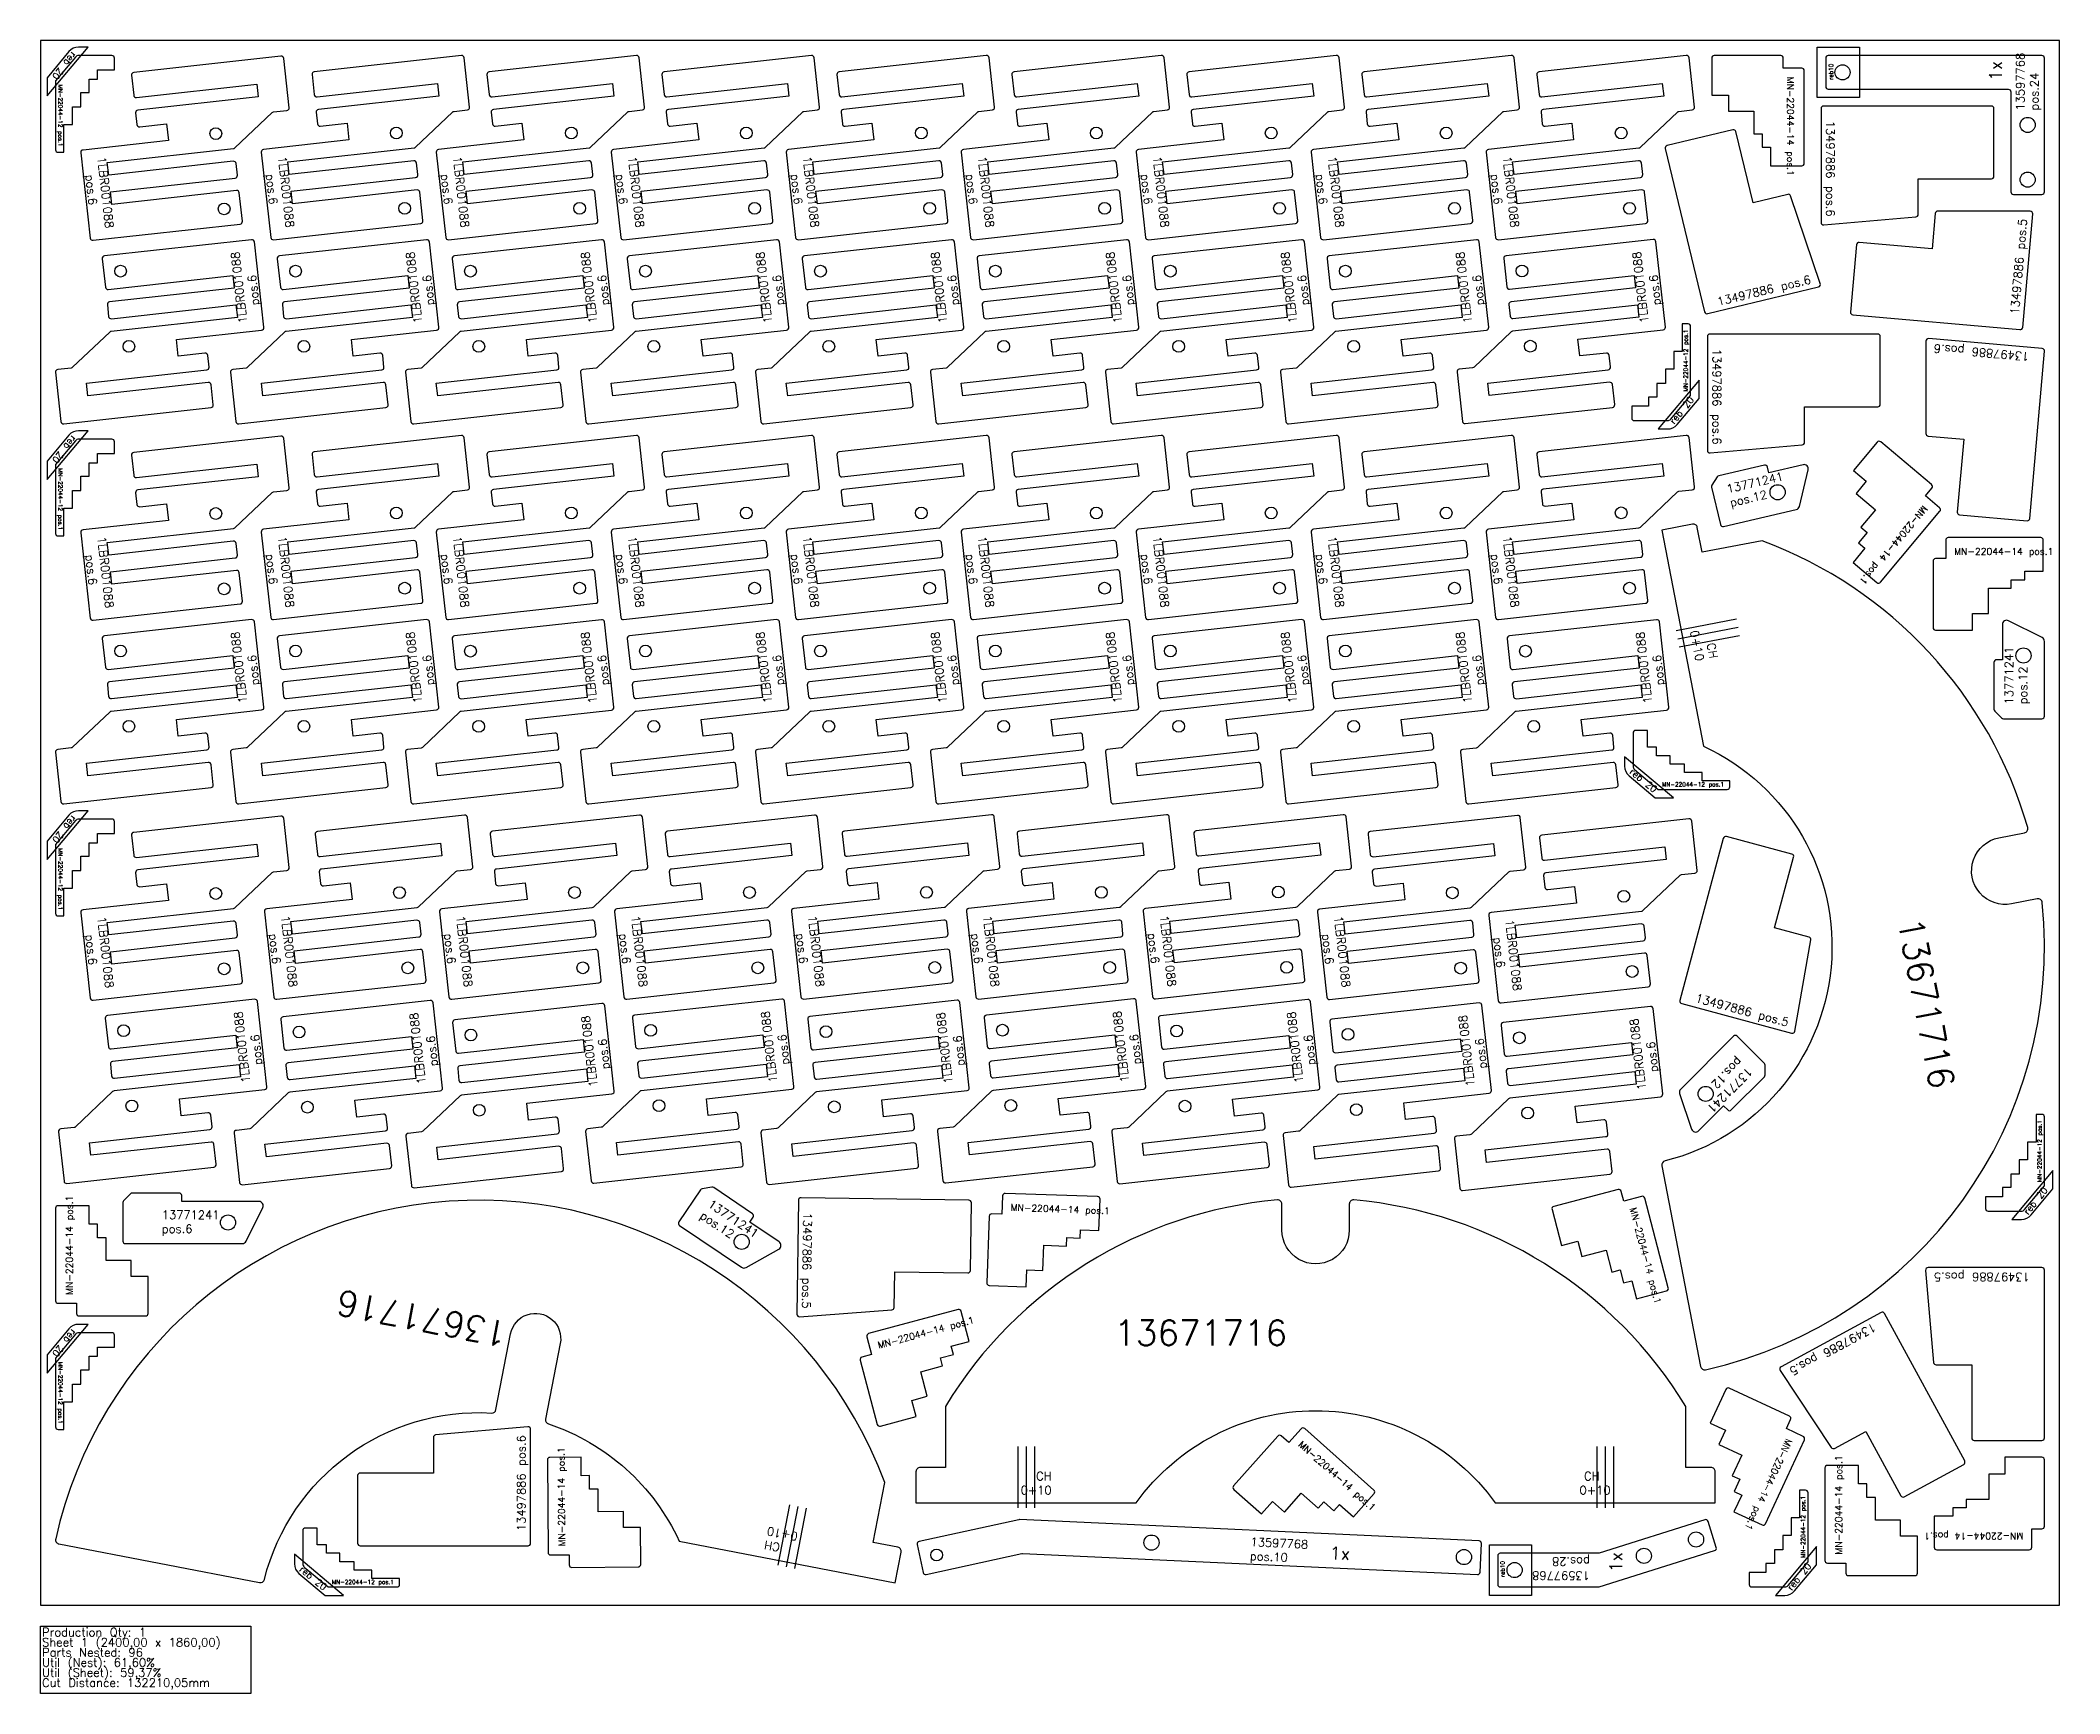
# Model space of a CAD drawing. Header units: millimetres. Extents: x 0 to 2400, y -105 to 1860.
import ezdxf

# ---------------------------------------------------------------- set-up
doc = ezdxf.new("R2010")
doc.units = ezdxf.units.MM
for name, color, linetype in [('13497886', 7, 'Continuous'), ('13597768v0', 7, 'Continuous'), ('13671716', 7, 'Continuous'), ('13771241v02', 7, 'Continuous'), ('1LBR001088', 7, 'Continuous'), ('Chanfro', 7, 'Continuous'), ('MN-22044-12', 7, 'Continuous'), ('MN-22044-14', 7, 'Continuous'), ('Rebaixo', 6, 'Continuous'), ('sheet', 24, 'Continuous'), ('Stats', 7, 'Continuous'), ('Texto', 7, 'Continuous')]:
    doc.layers.add(name, color=color, linetype=linetype)
doc.styles.get("Standard").update_dxf_attribs({"font": 'txt.shx'})

msp = doc.modelspace()

# ---------------------------------------------------------------- texts
at = {"layer": 'Chanfro', "color": 30, "char_height": 10, "width": 58.771}
for insert, attachment_point, rotation in [((1993.9, 1126.6), 3, 280.9183), ((864.7, 93.3), 9, 169.0789)]:
    msp.add_mtext('CH 0+10', dxfattribs=dict(at, insert=insert, attachment_point=attachment_point, rotation=rotation))
for s, insert, attachment_point in [('CH 0+10', (1202, 158.5), 3), ('{\\W0.593893; }CH 0+10', (1829.4, 158.5), 1)]:
    msp.add_mtext(s, dxfattribs=dict(at, insert=insert, attachment_point=attachment_point))
at = {"layer": 'Rebaixo', "color": 3, "char_height": 8, "attachment_point": 3}
for insert, rotation in [((19.8, 1812.4), 230.9298), ((1959.7, 1437.7), 50.9298), ((19.8, 1356.4), 230.9298), ((1922.6, 971.6), 320.9298), ((19.8, 904.9), 230.9298), ((2380.2, 498.1), 50.9298), ((19.8, 294.3), 230.9298), ((2099.2, 51.3), 50.9298), ((341.5, 23.5), 320.9298)]:
    msp.add_mtext_dynamic_manual_height_columns('reb 20', width=38.813, gutter_width=12.5, heights=[0], dxfattribs=dict(at, insert=insert, rotation=rotation))
at = {"layer": 'Rebaixo', "color": 4, "insert": (2125.8, 1813), "char_height": 5, "attachment_point": 1, "rotation": 90}
msp.add_mtext_dynamic_manual_height_columns('reb10', width=88.593, gutter_width=12.5, heights=[0], dxfattribs=at)
at = {"layer": 'Rebaixo', "color": 1, "insert": (1735.4, 33.3), "char_height": 5, "width": 88.593, "attachment_point": 1, "rotation": 90}
msp.add_mtext('reb10', dxfattribs=at)
at = {"layer": 'Stats', "color": 60}
for s, p in [('Sheet 1 (2400,00 x 1860,00)', (2, -49)), ('Production Qty: 1', (2, -37)), ('Parts Nested: 96', (2, -61)), ('Util (Nest): 61,60%', (2, -73)), ('Cut Distance: 132210,05mm', (2, -97)), ('Util (Sheet): 59,37%', (2, -85))]:
    msp.add_text(s, height=10, dxfattribs=at).set_placement(p)
at = {"layer": 'Texto', "color": 4, "width": 88.593, "attachment_point": 1, "rotation": 90}
for s, insert, char_height in [('1x', (2316.4, 1812), 15), ('13597768\\Ppos.24', (2348.2, 1776.6), 10)]:
    msp.add_mtext(s, dxfattribs=dict(at, insert=insert, char_height=char_height))
at = {"layer": 'Texto', "color": 3, "char_height": 5, "width": 87.413, "attachment_point": 3}
for insert, rotation in [((26.4, 1733.9), 270), ((1953, 1516.3), 90), ((26.4, 1277.9), 270), ((26.4, 826.3), 270), ((2373.6, 576.7), 90), ((26.4, 215.7), 270), ((2092.6, 129.9), 90)]:
    msp.add_mtext('MN-22044-12 pos.1', dxfattribs=dict(at, insert=insert, rotation=rotation))
at = {"layer": 'Texto', "color": 30}
for s, insert, char_height, width, attachment_point, rotation in [('MN-22044-14 pos.1', (2084.1, 1816.9), 8, 145.597, 1, 270), ('13497886 pos.6', (2132.6, 1764.5), 10, 112.288, 1, 270), ('13497886 pos.5', (2341.4, 1534.8), 10, 112.288, 1, 84.9459), ('13497886 pos.6', (1992.1, 1554.2), 10, 112.288, 1, 13.6136), ('13497886 pos.6', (1997.6, 1493.5), 10, 112.288, 1, 270), ('13497886 pos.6', (2363.4, 1479), 10, 112.288, 1, 174.9869), ('13771241\\Ppos.12', (2003.3, 1331.5), 10, 98.541, 1, 13.1573), ('MN-22044-14 pos.1', (2243.7, 1302.8), 8, 145.597, 1, 230), ('MN-22044-14 pos.1', (2274.7, 1256.6), 8, 145.597, 1, 360), ('13771241\\Ppos.12', (2334.7, 1070.8), 10, 98.541, 1, 90), ('13671716', (2275.8, 617.5), 30, 235.006, 3, 280.9183), ('13497886 pos.5', (1969, 727), 10, 112.288, 1, 345), ('13771241\\Ppos.12', (2036, 633), 10, 98.541, 1, 225.0772), ('MN-22044-14 pos.1', (30.4, 368.9), 8, 145.597, 1, 89.9998), ('13771241\\Ppos.12', (798, 482.9), 10, 98.541, 1, 325.9216), ('13771241\\Ppos.6', (144.3, 469.1), 10, 98.541, 1, 359.9999), ('13497886 pos.5', (916.9, 466.6), 10, 112.288, 1, 269.207), ('MN-22044-14 pos.1', (1153.4, 477), 8, 145.597, 1, 357.9493), ('MN-22044-14 pos.1', (1896.7, 473.9), 8, 145.597, 1, 284.7487), ('13497886 pos.5', (2364.5, 385.3), 10, 112.288, 1, 180), ('13671716', (355.7, 375.3), 30, 235.006, 9, 169.0789), ('MN-22044-14 pos.1', (994.5, 312.8), 8, 145.597, 1, 15), ('13497886 pos.5', (2182.8, 327), 10, 112.288, 1, 208.5154), ('13497886 pos.6', (566.5, 88.2), 10, 112.288, 1, 90), ('MN-22044-14 pos.1', (1499.8, 196), 8, 145.597, 1, 318.3734), ('MN-22044-14 pos.1', (2082.5, 195.5), 8, 145.597, 1, 245.1649), ('MN-22044-14 pos.1', (615.7, 69.9), 8, 145.597, 1, 90.4034), ('MN-22044-14 pos.1', (2133.4, 60.3), 8, 145.597, 1, 90), ('13597768\\Ppos.10', (1438.6, 80.4), 10, 88.593, 1, 357.3482), ('MN-22044-14 pos.1', (2356.9, 78.3), 8, 145.597, 1, 180), ('1x', (1533, 69.9), 15, 88.593, 1, 357.3482)]:
    msp.add_mtext(s, dxfattribs=dict(at, insert=insert, char_height=char_height, width=width, attachment_point=attachment_point, rotation=rotation))
at = {"layer": 'Texto', "color": 7, "char_height": 10, "width": 94.526, "attachment_point": 1}
for insert, rotation in [((77.3, 1727.1), 276.3086), ((291.9, 1727.8), 276.3086), ((499.9, 1727.8), 276.3086), ((707.9, 1727.8), 276.3086), ((915.8, 1727.8), 276.3086), ((1123.8, 1727.8), 276.3086), ((1331.8, 1727.8), 276.3086), ((1539.7, 1727.8), 276.3086), ((1747.7, 1727.8), 276.3086), ((236.3, 1518.4), 96.3086), ((444.3, 1518.4), 96.3086), ((652.3, 1518.4), 96.3086), ((860.2, 1518.4), 96.3086), ((1068.2, 1518.4), 96.3086), ((1276.2, 1518.4), 96.3086), ((1484.2, 1518.4), 96.3086), ((1692.1, 1518.4), 96.3086), ((1902.1, 1518.6), 96.3086), ((77.3, 1275.5), 276.3086), ((291.9, 1276.2), 276.3086), ((499.9, 1276.2), 276.3086), ((707.9, 1276.2), 276.3086), ((915.8, 1276.2), 276.3086), ((1123.8, 1276.2), 276.3086), ((1331.8, 1276.2), 276.3086), ((1539.7, 1276.2), 276.3086), ((1747.8, 1276.3), 276.3086), ((236.3, 1066.8), 96.3086), ((444.3, 1066.8), 96.3086), ((652.2, 1066.7), 96.3086), ((860.2, 1066.8), 96.3086), ((1068.2, 1066.8), 96.3086), ((1276.2, 1066.8), 96.3086), ((1484.2, 1066.8), 96.3086), ((1692.1, 1066.8), 96.3086), ((1906.2, 1066.7), 96.3086), ((77.3, 823.9), 276.3086), ((295.6, 825), 276.3086), ((503.7, 825.1), 276.3086), ((711.7, 825.1), 276.3086), ((922, 825.3), 276.3086), ((1130, 825.3), 276.3086), ((1340.1, 825.6), 276.3086), ((1547.2, 824.7), 276.3086), ((1750.8, 820.6), 276.3086), ((239.9, 615.6), 96.3086), ((448.6, 614.1), 96.3086), ((652.8, 610.5), 96.3086), ((866.4, 615.9), 96.3086), ((1074.8, 614.5), 96.3086), ((1284.5, 616.1), 96.3086), ((1491.6, 615.3), 96.3086), ((1695.3, 611.2), 96.3086), ((1898.9, 607.1), 96.3086)]:
    msp.add_mtext('{\\W0.476303; }1LBR001088 \\P{\\W2.726303; }pos.6', dxfattribs=dict(at, insert=insert, rotation=rotation))
at = {"layer": 'Texto', "color": 3, "char_height": 5, "width": 87.413, "attachment_point": 3}
for insert in [(2001.1, 978.2), (420.1, 30.2)]:
    msp.add_mtext('MN-22044-12 pos.1', dxfattribs=dict(at, insert=insert))
at = {"layer": 'Texto', "color": 30, "insert": (1276.2, 338.9), "char_height": 30, "width": 235.006, "attachment_point": 1}
msp.add_mtext('13671716', dxfattribs=at)
at = {"layer": 'Texto', "color": 1, "width": 88.593, "attachment_point": 1}
for s, insert, char_height, rotation in [('13597768\\Ppos.28', (1841.7, 30.2), 10, 180), ('1x', (1865.2, 39.5), 15, 90)]:
    msp.add_mtext(s, dxfattribs=dict(at, insert=insert, char_height=char_height, rotation=rotation))

# ---------------------------------------------------------------- linework, layer by layer
at = {"layer": '13497886', "color": 30}
for points in [[(2119.5, 1782, 0.414214), (2116.5, 1779), (2116.5, 1643.6, 0.440079), (2119.8, 1640.7), (2229.3, 1650.3, 0.388813), (2232, 1653.2), (2232, 1695.5), (2319, 1695.5, 0.414214), (2322, 1698.5), (2322, 1779, 0.414214), (2319, 1782)], [(1978.1, 1537.4, 0.414214), (1981.8, 1535.2), (2113.3, 1567, 0.440079), (2115.5, 1570.9), (2080.3, 1675.1, 0.388813), (2076.8, 1677), (2035.7, 1667.1), (2015.3, 1751.6, 0.414214), (2011.6, 1753.8), (1933.4, 1734.9, 0.414214), (1931.2, 1731.3)], [(2352.9, 1516.2, 0.414214), (2356.2, 1518.9), (2368.1, 1653.7, 0.440079), (2365.1, 1657), (2255.2, 1657.1, 0.388813), (2252.2, 1654.3), (2248.5, 1612.2), (2161.8, 1619.9, 0.414214), (2158.6, 1617.2), (2151.5, 1537, 0.414214), (2154.2, 1533.7)], [(1984.4, 1511, 0.414214), (1981.4, 1508), (1981.4, 1372.6, 0.440079), (1984.7, 1369.6), (2094.2, 1379.3, 0.388813), (2096.9, 1382.2), (2096.9, 1424.5), (2183.9, 1424.5, 0.414214), (2186.9, 1427.5), (2186.9, 1508, 0.414214), (2183.9, 1511)], [(2382, 1490.5, 0.414214), (2379.2, 1493.8), (2244.4, 1505.6, 0.440079), (2241.1, 1502.6), (2241.1, 1392.7, 0.388813), (2243.9, 1389.7), (2286, 1386), (2278.4, 1299.3, 0.414214), (2281.1, 1296.1), (2361.3, 1289, 0.414214), (2364.5, 1291.8)], [(1948.7, 718.8, 0.414214), (1950.8, 715.2), (2081.5, 680.1, 0.440079), (2085.3, 682.5), (2104.3, 790.8, 0.388813), (2102.2, 794.2), (2061.3, 805.1), (2083.9, 889.2, 0.414214), (2081.7, 892.8), (2004, 913.7, 0.414214), (2000.3, 911.5)], [(904.1, 484.3, 0.414214), (901, 481.4), (899.1, 346, 0.440079), (902.4, 343), (1012, 351.1, 0.388813), (1014.8, 354), (1015.4, 396.3), (1102.3, 395.1, 0.414214), (1105.4, 398), (1106.5, 478.5, 0.414214), (1103.5, 481.5)], [(2382, 398.4, 0.414214), (2379, 401.4), (2243.6, 401.4, 0.440079), (2240.7, 398.1), (2250.3, 288.6, 0.388813), (2253.2, 285.9), (2295.5, 285.9), (2295.5, 198.9, 0.414214), (2298.5, 195.9), (2379, 195.9, 0.414214), (2382, 198.9)], [(2191.9, 346.8, 0.414214), (2187.8, 348), (2068.9, 283.4, 0.440079), (2067.8, 279.1), (2128.6, 187.5, 0.388813), (2132.5, 186.5), (2169.6, 206.7), (2211.2, 130.2, 0.414214), (2215.2, 129), (2286, 167.5, 0.414214), (2287.2, 171.5)], [(579.6, 70.7, 0.414214), (582.6, 73.7), (582.6, 209.1, 0.440079), (579.3, 212.1), (469.8, 202.4, 0.388813), (467.1, 199.5), (467.1, 157.2), (380.1, 157.2, 0.414214), (377.1, 154.2), (377.1, 73.7, 0.414214), (380.1, 70.7)]]:
    msp.add_lwpolyline(points, format="xyb", close=True, dxfattribs=at)
at = {"layer": '13597768v0', "color": 4}
msp.add_lwpolyline([(2125, 1842, 0.414214), (2122, 1839), (2122, 1805, 0.414214), (2125, 1802), (2339, 1802, -0.414214), (2342, 1799), (2342, 1680, 0.414214), (2345, 1677), (2379, 1677, 0.414214), (2382, 1680), (2382, 1839, 0.414214), (2379, 1842)], format="xyb", close=True, dxfattribs=at)
at = {"layer": '13597768v0', "color": 30}
msp.add_lwpolyline([(1167.3, 61.6), (1708.1, 36.5, 0.414214), (1711.2, 39.4), (1712.8, 73.4, 0.414214), (1709.9, 76.5), (1163.9, 101.8, 0.065543), (1163.1, 101.7), (1044.4, 75.7, 0.414214), (1042.1, 72.2), (1049.3, 38.9, 0.414214), (1052.9, 36.6), (1166.6, 61.5, -0.065543)], format="xyb", close=True, dxfattribs=at)
at = {"layer": '13597768v0', "color": 1}
msp.add_lwpolyline([(1982.1, 99.7, 0.414214), (1978.3, 101.7), (1852.6, 61.9, -0.076726), (1851.7, 61.8), (1735.2, 61.8, 0.414214), (1732.2, 58.8), (1732.2, 24.8, 0.414214), (1735.2, 21.8), (1851.7, 21.8, 0.076112), (1852.6, 21.9), (1989.9, 65, 0.414928), (1991.9, 68.7)], format="xyb", close=True, dxfattribs=at)
at = {"layer": '13597768v0', "color": 4}
for centre in [(2142, 1822), (2362, 1759.5), (2362, 1694.5)]:
    msp.add_circle(centre, 9, dxfattribs=at)
at = {"layer": '13597768v0', "color": 30}
for centre, radius in [((1320.6, 74.5), 9), ((1065.2, 59.8), 7), ((1692, 57.3), 9)]:
    msp.add_circle(centre, radius, dxfattribs=at)
at = {"layer": '13597768v0', "color": 1}
for centre in [(1967.9, 78.2), (1752.2, 41.9), (1905.9, 58.7)]:
    msp.add_circle(centre, 9, dxfattribs=at)
at = {"layer": '13671716', "color": 30}
for points in [[(1927.2, 1278), (1976.8, 1021, -0.707605), (1931.1, 528.1, 0.397875), (1927.4, 522.3), (1973.3, 284, 0.422856), (1979.3, 280, 0.380126), (2379.3, 835.2, 0.440334), (2373.4, 839.6), (2342.9, 833.7, -1.000001), (2327.8, 912.2), (2358.2, 918.1, 0.440334), (2362.1, 924.4, 0.238363), (2046.4, 1265.3), (1975.1, 1251.6), (1969.4, 1281.1, 0.414214), (1963.6, 1285)], [(1016.1, 26.7), (1023.2, 63, 0.414214), (1019.2, 68.9), (989.7, 74.6), (1003.5, 145.9, 0.746767), (18.2, 78.9, 0.422856), (22.1, 72.9), (260.4, 26.9, 0.397875), (266.2, 30.6, -0.360354), (536.3, 228.5, 0.376283), (541.5, 232.6), (558.9, 322.7, -1.000001), (617.9, 311.3), (600.5, 221.2, 0.376283), (603.8, 215.5, -0.207227), (759.2, 76.3)], [(1990.7, 121.8), (1990.7, 158.8, 0.414214), (1985.7, 163.8), (1955.7, 163.8), (1955.7, 236.4, 0.238363), (1561.1, 481.8, 0.440334), (1555.7, 476.8), (1555.7, 445.8, -1.000001), (1475.7, 445.8), (1475.7, 476.8, 0.440334), (1470.3, 481.8, 0.238363), (1075.7, 236.4), (1075.7, 163.8), (1045.7, 163.8, 0.414214), (1040.7, 158.8), (1040.7, 121.8), (1302.4, 121.8, -0.513359), (1729, 121.8)]]:
    msp.add_lwpolyline(points, format="xyb", close=True, dxfattribs=at)
at = {"layer": '13771241v02', "color": 30}
for points in [[(1986.4, 1329), (1996.8, 1284.4, 0.414214), (2000.4, 1282.2), (2087, 1302.4, 0.284079), (2090.7, 1306.1), (2101.1, 1349.6, 0.557537), (2095.1, 1355.6), (2054.3, 1346.1), (2052.7, 1352.9, 0.414214), (2049.1, 1355.2), (1994.8, 1342.5, 0.198912), (1992.9, 1341.1), (1986.7, 1331.2, 0.198912)], [(2333.2, 1053.8), (2379, 1053.8, 0.414214), (2382, 1056.8), (2382, 1145.7, 0.284079), (2379.2, 1150.2), (2339.2, 1170.2, 0.557537), (2332, 1165.7), (2332, 1123.8), (2325, 1123.8, 0.414214), (2322, 1120.8), (2322, 1065, 0.198912), (2322.9, 1062.9), (2331.1, 1054.7, 0.198912)], [(2049.1, 644.1), (2016.7, 676.4, 0.414214), (2012.4, 676.4), (1949.6, 613.4, 0.284079), (1948.4, 608.3), (1962.6, 565.9, 0.557537), (1970.9, 564), (2000.5, 593.6), (2005.5, 588.7, 0.414214), (2009.7, 588.7), (2049.1, 628.2, 0.198912), (2050, 630.3), (2050, 642, 0.198912)], [(98, 478.6), (98, 432.9, 0.414214), (101, 429.9), (239.9, 429.9, 0.284079), (244.4, 432.6), (264.4, 472.6, 0.557537), (259.9, 479.9), (168, 479.9), (168, 486.9, 0.414214), (165, 489.9), (109.2, 489.9, 0.198912), (107.1, 489), (98.9, 480.7, 0.198912)], [(784.7, 493.6), (759, 455.7, 0.414214), (759.8, 451.5), (833.5, 401.7, 0.284079), (838.7, 401.5), (877.7, 423.4, 0.557537), (878, 431.9), (843.3, 455.4), (847.3, 461.2, 0.414214), (846.5, 465.4), (800.3, 496.6, 0.198912), (798, 497.1), (786.6, 494.8, 0.198912)]]:
    msp.add_lwpolyline(points, format="xyb", close=True, dxfattribs=at)
for centre in [(2064.8, 1322.9), (2357, 1128.8), (1979.3, 607.8), (223, 454.9), (833.5, 431.9)]:
    msp.add_circle(centre, 9, dxfattribs=at)
at = {"layer": '1LBR001088', "color": 7}
for points in [[(108.3, 1818.6), (110.9, 1794.7, 0.414214), (114.2, 1792.1), (257.4, 1807.9), (259, 1793), (115.9, 1777.2, 0.414214), (113.2, 1773.9), (114.8, 1759.9, 0.414214), (118.1, 1757.3), (149.9, 1760.8), (152.1, 1740.9), (50.7, 1729.7, 0.414214), (48, 1726.4), (59.2, 1625, 0.414214), (62.6, 1622.4), (237.5, 1641.7, 0.414214), (240.1, 1645), (236.4, 1678.8, 0.414214), (233.1, 1681.5), (85, 1665.1), (83.4, 1680), (231.4, 1696.4, 0.414214), (234.1, 1699.7), (232.6, 1713.6, 0.414214), (229.3, 1716.3), (81.2, 1699.9), (79.5, 1714.8), (229.6, 1731.4, 0.163912), (231.3, 1732.2), (275.4, 1774.1, -0.163912), (277.1, 1774.9), (293, 1776.6, 0.414214), (295.7, 1779.9), (289.2, 1838.6, 0.414214), (285.9, 1841.2), (110.9, 1821.9, 0.414214)], [(322.9, 1819.3), (325.5, 1795.5, 0.414214), (328.8, 1792.8), (471.9, 1808.6), (473.6, 1793.7), (330.5, 1777.9, 0.414214), (327.8, 1774.6), (329.3, 1760.7, 0.414214), (332.7, 1758), (364.5, 1761.5), (366.7, 1741.7), (265.3, 1730.4, 0.414214), (262.6, 1727.1), (273.8, 1625.8, 0.414214), (277.1, 1623.1), (452.1, 1642.4, 0.414214), (454.7, 1645.8), (451, 1679.5, 0.414214), (447.7, 1682.2), (299.6, 1665.8), (297.9, 1680.7), (446, 1697.1, 0.414214), (448.7, 1700.4), (447.1, 1714.3, 0.414214), (443.8, 1717), (295.7, 1700.6), (294.1, 1715.5), (444.2, 1732.1, 0.163912), (445.9, 1732.9), (490, 1774.8, -0.163912), (491.7, 1775.6), (507.6, 1777.4, 0.414214), (510.2, 1780.7), (503.8, 1839.3, 0.414214), (500.4, 1842), (325.5, 1822.6, 0.414214)], [(530.8, 1819.3), (533.5, 1795.5, 0.414214), (536.8, 1792.8), (679.9, 1808.6), (681.5, 1793.7), (538.4, 1777.9, 0.414214), (535.8, 1774.6), (537.3, 1760.7, 0.414214), (540.6, 1758), (572.4, 1761.5), (574.6, 1741.7), (473.2, 1730.4, 0.414214), (470.6, 1727.1), (481.8, 1625.8, 0.414214), (485.1, 1623.1), (660, 1642.4, 0.414214), (662.7, 1645.8), (659, 1679.5, 0.414214), (655.6, 1682.2), (507.5, 1665.8), (505.9, 1680.7), (654, 1697.1, 0.414214), (656.7, 1700.4), (655.1, 1714.3, 0.414214), (651.8, 1717), (503.7, 1700.6), (502.1, 1715.5), (652.1, 1732.1, 0.163912), (653.9, 1732.9), (697.9, 1774.8, -0.163912), (699.7, 1775.6), (715.6, 1777.4, 0.414214), (718.2, 1780.7), (711.7, 1839.3, 0.414214), (708.4, 1842), (533.5, 1822.6, 0.414214)], [(738.8, 1819.3), (741.4, 1795.5, 0.414214), (744.7, 1792.8), (887.9, 1808.6), (889.5, 1793.7), (746.4, 1777.9, 0.414214), (743.7, 1774.6), (745.3, 1760.7, 0.414214), (748.6, 1758), (780.4, 1761.5), (782.6, 1741.7), (681.2, 1730.4, 0.414214), (678.6, 1727.1), (689.8, 1625.8, 0.414214), (693.1, 1623.1), (868, 1642.4, 0.414214), (870.7, 1645.8), (866.9, 1679.5, 0.414214), (863.6, 1682.2), (715.5, 1665.8), (713.9, 1680.7), (862, 1697.1, 0.414214), (864.6, 1700.4), (863.1, 1714.3, 0.414214), (859.8, 1717), (711.7, 1700.6), (710, 1715.5), (860.1, 1732.1, 0.163912), (861.8, 1732.9), (905.9, 1774.8, -0.163912), (907.6, 1775.6), (923.5, 1777.4, 0.414214), (926.2, 1780.7), (919.7, 1839.3, 0.414214), (916.4, 1842), (741.4, 1822.6, 0.414214)], [(946.8, 1819.3), (949.4, 1795.5, 0.414214), (952.7, 1792.8), (1095.8, 1808.6), (1097.5, 1793.7), (954.4, 1777.9, 0.414214), (951.7, 1774.6), (953.2, 1760.7, 0.414214), (956.6, 1758), (988.4, 1761.5), (990.6, 1741.7), (889.2, 1730.4, 0.414214), (886.5, 1727.1), (897.7, 1625.8, 0.414214), (901, 1623.1), (1076, 1642.4, 0.414214), (1078.6, 1645.8), (1074.9, 1679.5, 0.414214), (1071.6, 1682.2), (923.5, 1665.8), (921.8, 1680.7), (1069.9, 1697.1, 0.414214), (1072.6, 1700.4), (1071, 1714.3, 0.414214), (1067.7, 1717), (919.6, 1700.6), (918, 1715.5), (1068.1, 1732.1, 0.163912), (1069.8, 1732.9), (1113.9, 1774.8, -0.163912), (1115.6, 1775.6), (1131.5, 1777.4, 0.414214), (1134.1, 1780.7), (1127.7, 1839.3, 0.414214), (1124.3, 1842), (949.4, 1822.6, 0.414214)], [(1154.7, 1819.3), (1157.4, 1795.5, 0.414214), (1160.7, 1792.8), (1303.8, 1808.6), (1305.5, 1793.7), (1162.3, 1777.9, 0.414214), (1159.7, 1774.6), (1161.2, 1760.7, 0.414214), (1164.5, 1758), (1196.3, 1761.5), (1198.5, 1741.7), (1097.1, 1730.4, 0.414214), (1094.5, 1727.1), (1105.7, 1625.8, 0.414214), (1109, 1623.1), (1283.9, 1642.4, 0.414214), (1286.6, 1645.8), (1282.9, 1679.5, 0.414214), (1279.6, 1682.2), (1131.5, 1665.8), (1129.8, 1680.7), (1277.9, 1697.1, 0.414214), (1280.6, 1700.4), (1279, 1714.3, 0.414214), (1275.7, 1717), (1127.6, 1700.6), (1126, 1715.5), (1276, 1732.1, 0.163912), (1277.8, 1732.9), (1321.8, 1774.8, -0.163912), (1323.6, 1775.6), (1339.5, 1777.4, 0.414214), (1342.1, 1780.7), (1335.6, 1839.3, 0.414214), (1332.3, 1842), (1157.4, 1822.6, 0.414214)], [(1362.7, 1819.3), (1365.3, 1795.5, 0.414214), (1368.6, 1792.8), (1511.8, 1808.6), (1513.4, 1793.7), (1370.3, 1777.9, 0.414214), (1367.6, 1774.6), (1369.2, 1760.7, 0.414214), (1372.5, 1758), (1404.3, 1761.5), (1406.5, 1741.7), (1305.1, 1730.4, 0.414214), (1302.5, 1727.1), (1313.7, 1625.8, 0.414214), (1317, 1623.1), (1491.9, 1642.4, 0.414214), (1494.6, 1645.8), (1490.8, 1679.5, 0.414214), (1487.5, 1682.2), (1339.4, 1665.8), (1337.8, 1680.7), (1485.9, 1697.1, 0.414214), (1488.5, 1700.4), (1487, 1714.3, 0.414214), (1483.7, 1717), (1335.6, 1700.6), (1333.9, 1715.5), (1484, 1732.1, 0.163912), (1485.7, 1732.9), (1529.8, 1774.8, -0.163912), (1531.5, 1775.6), (1547.4, 1777.4, 0.414214), (1550.1, 1780.7), (1543.6, 1839.3, 0.414214), (1540.3, 1842), (1365.3, 1822.6, 0.414214)], [(1570.7, 1819.3), (1573.3, 1795.5, 0.414214), (1576.6, 1792.8), (1719.7, 1808.6), (1721.4, 1793.7), (1578.3, 1777.9, 0.414214), (1575.6, 1774.6), (1577.1, 1760.7, 0.414214), (1580.5, 1758), (1612.3, 1761.5), (1614.5, 1741.7), (1513.1, 1730.4, 0.414214), (1510.4, 1727.1), (1521.6, 1625.8, 0.414214), (1524.9, 1623.1), (1699.9, 1642.4, 0.414214), (1702.5, 1645.8), (1698.8, 1679.5, 0.414214), (1695.5, 1682.2), (1547.4, 1665.8), (1545.7, 1680.7), (1693.8, 1697.1, 0.414214), (1696.5, 1700.4), (1695, 1714.3, 0.414214), (1691.6, 1717), (1543.5, 1700.6), (1541.9, 1715.5), (1692, 1732.1, 0.163912), (1693.7, 1732.9), (1737.8, 1774.8, -0.163912), (1739.5, 1775.6), (1755.4, 1777.4, 0.414214), (1758, 1780.7), (1751.6, 1839.3, 0.414214), (1748.2, 1842), (1573.3, 1822.6, 0.414214)], [(1778.6, 1819.3), (1781.3, 1795.5, 0.414214), (1784.6, 1792.8), (1927.7, 1808.6), (1929.4, 1793.7), (1786.2, 1777.9, 0.414214), (1783.6, 1774.6), (1785.1, 1760.7, 0.414214), (1788.4, 1758), (1820.2, 1761.5), (1822.4, 1741.7), (1721, 1730.4, 0.414214), (1718.4, 1727.1), (1729.6, 1625.8, 0.414214), (1732.9, 1623.1), (1907.8, 1642.4, 0.414214), (1910.5, 1645.8), (1906.8, 1679.5, 0.414214), (1903.5, 1682.2), (1755.4, 1665.8), (1753.7, 1680.7), (1901.8, 1697.1, 0.414214), (1904.5, 1700.4), (1902.9, 1714.3, 0.414214), (1899.6, 1717), (1751.5, 1700.6), (1749.9, 1715.5), (1899.9, 1732.1, 0.163912), (1901.7, 1732.9), (1945.7, 1774.8, -0.163912), (1947.5, 1775.6), (1963.4, 1777.4, 0.414214), (1966, 1780.7), (1959.5, 1839.3, 0.414214), (1956.2, 1842), (1781.3, 1822.6, 0.414214)], [(205.4, 1426.9), (202.8, 1450.7, 0.414214), (199.5, 1453.4), (56.3, 1437.6), (54.7, 1452.5), (197.8, 1468.3, 0.414214), (200.5, 1471.6), (198.9, 1485.5, 0.414214), (195.6, 1488.2), (163.8, 1484.7), (161.6, 1504.5), (263, 1515.7, 0.414214), (265.7, 1519.1), (254.4, 1620.4, 0.414214), (251.1, 1623.1), (76.2, 1603.8, 0.414214), (73.5, 1600.4), (77.3, 1566.6, 0.414214), (80.6, 1564), (228.7, 1580.4), (230.3, 1565.5), (82.2, 1549.1, 0.414214), (79.6, 1545.8), (81.1, 1531.9, 0.414214), (84.4, 1529.2), (232.5, 1545.6), (234.2, 1530.7), (84.1, 1514.1, 0.163912), (82.4, 1513.3), (38.3, 1471.4, -0.163912), (36.6, 1470.6), (20.7, 1468.8, 0.414214), (18, 1465.5), (24.5, 1406.9, 0.414214), (27.8, 1404.2), (202.8, 1423.6, 0.414214)], [(413.4, 1426.9), (410.7, 1450.7, 0.414214), (407.4, 1453.4), (264.3, 1437.6), (262.7, 1452.5), (405.8, 1468.3, 0.414214), (408.4, 1471.6), (406.9, 1485.5, 0.414214), (403.6, 1488.2), (371.8, 1484.7), (369.6, 1504.5), (471, 1515.7, 0.414214), (473.6, 1519.1), (462.4, 1620.4, 0.414214), (459.1, 1623.1), (284.2, 1603.8, 0.414214), (281.5, 1600.4), (285.3, 1566.6, 0.414214), (288.6, 1564), (436.7, 1580.4), (438.3, 1565.5), (290.2, 1549.1, 0.414214), (287.6, 1545.8), (289.1, 1531.9, 0.414214), (292.4, 1529.2), (440.5, 1545.6), (442.2, 1530.7), (292.1, 1514.1, 0.163912), (290.3, 1513.3), (246.3, 1471.4, -0.163912), (244.6, 1470.6), (228.7, 1468.8, 0.414214), (226, 1465.5), (232.5, 1406.9, 0.414214), (235.8, 1404.2), (410.7, 1423.6, 0.414214)], [(621.4, 1426.9), (618.7, 1450.7, 0.414214), (615.4, 1453.4), (472.3, 1437.6), (470.6, 1452.5), (613.8, 1468.3, 0.414214), (616.4, 1471.6), (614.9, 1485.5, 0.414214), (611.6, 1488.2), (579.8, 1484.7), (577.6, 1504.5), (678.9, 1515.7, 0.414214), (681.6, 1519.1), (670.4, 1620.4, 0.414214), (667.1, 1623.1), (492.1, 1603.8, 0.414214), (489.5, 1600.4), (493.2, 1566.6, 0.414214), (496.5, 1564), (644.6, 1580.4), (646.3, 1565.5), (498.2, 1549.1, 0.414214), (495.5, 1545.8), (497.1, 1531.9, 0.414214), (500.4, 1529.2), (648.5, 1545.6), (650.1, 1530.7), (500, 1514.1, 0.163912), (498.3, 1513.3), (454.3, 1471.4, -0.163912), (452.5, 1470.6), (436.6, 1468.8, 0.414214), (434, 1465.5), (440.5, 1406.9, 0.414214), (443.8, 1404.2), (618.7, 1423.6, 0.414214)], [(829.3, 1426.9), (826.7, 1450.7, 0.414214), (823.4, 1453.4), (680.2, 1437.6), (678.6, 1452.5), (821.7, 1468.3, 0.414214), (824.4, 1471.6), (822.8, 1485.5, 0.414214), (819.5, 1488.2), (787.7, 1484.7), (785.5, 1504.5), (886.9, 1515.7, 0.414214), (889.6, 1519.1), (878.4, 1620.4, 0.414214), (875, 1623.1), (700.1, 1603.8, 0.414214), (697.5, 1600.4), (701.2, 1566.6, 0.414214), (704.5, 1564), (852.6, 1580.4), (854.2, 1565.5), (706.1, 1549.1, 0.414214), (703.5, 1545.8), (705, 1531.9, 0.414214), (708.3, 1529.2), (856.4, 1545.6), (858.1, 1530.7), (708, 1514.1, 0.163912), (706.3, 1513.3), (662.2, 1471.4, -0.163912), (660.5, 1470.6), (644.6, 1468.8, 0.414214), (641.9, 1465.5), (648.4, 1406.9, 0.414214), (651.7, 1404.2), (826.7, 1423.6, 0.414214)], [(1037.3, 1426.9), (1034.7, 1450.7, 0.414214), (1031.3, 1453.4), (888.2, 1437.6), (886.6, 1452.5), (1029.7, 1468.3, 0.414214), (1032.3, 1471.6), (1030.8, 1485.5, 0.414214), (1027.5, 1488.2), (995.7, 1484.7), (993.5, 1504.5), (1094.9, 1515.7, 0.414214), (1097.5, 1519.1), (1086.3, 1620.4, 0.414214), (1083, 1623.1), (908.1, 1603.8, 0.414214), (905.4, 1600.4), (909.2, 1566.6, 0.414214), (912.5, 1564), (1060.6, 1580.4), (1062.2, 1565.5), (914.1, 1549.1, 0.414214), (911.5, 1545.8), (913, 1531.9, 0.414214), (916.3, 1529.2), (1064.4, 1545.6), (1066.1, 1530.7), (916, 1514.1, 0.163912), (914.2, 1513.3), (870.2, 1471.4, -0.163912), (868.5, 1470.6), (852.6, 1468.8, 0.414214), (849.9, 1465.5), (856.4, 1406.9, 0.414214), (859.7, 1404.2), (1034.6, 1423.6, 0.414214)], [(1245.3, 1426.9), (1242.6, 1450.7, 0.414214), (1239.3, 1453.4), (1096.2, 1437.6), (1094.5, 1452.5), (1237.7, 1468.3, 0.414214), (1240.3, 1471.6), (1238.8, 1485.5, 0.414214), (1235.5, 1488.2), (1203.7, 1484.7), (1201.5, 1504.5), (1302.8, 1515.7, 0.414214), (1305.5, 1519.1), (1294.3, 1620.4, 0.414214), (1291, 1623.1), (1116, 1603.8, 0.414214), (1113.4, 1600.4), (1117.1, 1566.6, 0.414214), (1120.4, 1564), (1268.5, 1580.4), (1270.2, 1565.5), (1122.1, 1549.1, 0.414214), (1119.4, 1545.8), (1121, 1531.9, 0.414214), (1124.3, 1529.2), (1272.4, 1545.6), (1274, 1530.7), (1124, 1514.1, 0.163912), (1122.2, 1513.3), (1078.2, 1471.4, -0.163912), (1076.4, 1470.6), (1060.5, 1468.8, 0.414214), (1057.9, 1465.5), (1064.4, 1406.9, 0.414214), (1067.7, 1404.2), (1242.6, 1423.6, 0.414214)], [(1453.2, 1426.9), (1450.6, 1450.7, 0.414214), (1447.3, 1453.4), (1304.1, 1437.6), (1302.5, 1452.5), (1445.6, 1468.3, 0.414214), (1448.3, 1471.6), (1446.7, 1485.5, 0.414214), (1443.4, 1488.2), (1411.6, 1484.7), (1409.4, 1504.5), (1510.8, 1515.7, 0.414214), (1513.5, 1519.1), (1502.3, 1620.4, 0.414214), (1498.9, 1623.1), (1324, 1603.8, 0.414214), (1321.4, 1600.4), (1325.1, 1566.6, 0.414214), (1328.4, 1564), (1476.5, 1580.4), (1478.1, 1565.5), (1330.1, 1549.1, 0.414214), (1327.4, 1545.8), (1328.9, 1531.9, 0.414214), (1332.2, 1529.2), (1480.3, 1545.6), (1482, 1530.7), (1331.9, 1514.1, 0.163912), (1330.2, 1513.3), (1286.1, 1471.4, -0.163912), (1284.4, 1470.6), (1268.5, 1468.8, 0.414214), (1265.8, 1465.5), (1272.3, 1406.9, 0.414214), (1275.6, 1404.2), (1450.6, 1423.6, 0.414214)], [(1661.2, 1426.9), (1658.6, 1450.7, 0.414214), (1655.2, 1453.4), (1512.1, 1437.6), (1510.5, 1452.5), (1653.6, 1468.3, 0.414214), (1656.2, 1471.6), (1654.7, 1485.5, 0.414214), (1651.4, 1488.2), (1619.6, 1484.7), (1617.4, 1504.5), (1718.8, 1515.7, 0.414214), (1721.4, 1519.1), (1710.2, 1620.4, 0.414214), (1706.9, 1623.1), (1532, 1603.8, 0.414214), (1529.3, 1600.4), (1533.1, 1566.6, 0.414214), (1536.4, 1564), (1684.5, 1580.4), (1686.1, 1565.5), (1538, 1549.1, 0.414214), (1535.4, 1545.8), (1536.9, 1531.9, 0.414214), (1540.2, 1529.2), (1688.3, 1545.6), (1690, 1530.7), (1539.9, 1514.1, 0.163912), (1538.2, 1513.3), (1494.1, 1471.4, -0.163912), (1492.4, 1470.6), (1476.5, 1468.8, 0.414214), (1473.8, 1465.5), (1480.3, 1406.9, 0.414214), (1483.6, 1404.2), (1658.5, 1423.6, 0.414214)], [(1871.2, 1427.1), (1868.5, 1451, 0.414214), (1865.2, 1453.6), (1722.1, 1437.8), (1720.4, 1452.7), (1863.6, 1468.5, 0.414214), (1866.2, 1471.8), (1864.7, 1485.7, 0.414214), (1861.4, 1488.4), (1829.6, 1484.9), (1827.4, 1504.8), (1928.8, 1516, 0.414214), (1931.4, 1519.3), (1920.2, 1620.7, 0.414214), (1916.9, 1623.3), (1742, 1604, 0.414214), (1739.3, 1600.7), (1743, 1566.9, 0.414214), (1746.3, 1564.2), (1894.4, 1580.6), (1896.1, 1565.7), (1748, 1549.3, 0.414214), (1745.3, 1546), (1746.9, 1532.1, 0.414214), (1750.2, 1529.4), (1898.3, 1545.8), (1899.9, 1530.9), (1749.9, 1514.3, 0.163912), (1748.1, 1513.5), (1704.1, 1471.6, -0.163912), (1702.3, 1470.8), (1686.4, 1469.1, 0.414214), (1683.8, 1465.7), (1690.3, 1407.1, 0.414214), (1693.6, 1404.5), (1868.5, 1423.8, 0.414214)], [(108.3, 1367), (110.9, 1343.1, 0.414214), (114.2, 1340.5), (257.4, 1356.3), (259, 1341.4), (115.9, 1325.6, 0.414214), (113.2, 1322.3), (114.8, 1308.3, 0.414214), (118.1, 1305.7), (149.9, 1309.2), (152.1, 1289.3), (50.7, 1278.1, 0.414214), (48, 1274.8), (59.2, 1173.4, 0.414214), (62.6, 1170.8), (237.5, 1190.1, 0.414214), (240.1, 1193.4), (236.4, 1227.2, 0.414214), (233.1, 1229.9), (85, 1213.5), (83.4, 1228.4), (231.4, 1244.8, 0.414214), (234.1, 1248.1), (232.6, 1262, 0.414214), (229.3, 1264.7), (81.2, 1248.3), (79.5, 1263.2), (229.6, 1279.8, 0.163912), (231.3, 1280.6), (275.4, 1322.5, -0.163912), (277.1, 1323.3), (293, 1325, 0.414214), (295.7, 1328.3), (289.2, 1387, 0.414214), (285.9, 1389.6), (110.9, 1370.3, 0.414214)], [(322.9, 1367.7), (325.5, 1343.9, 0.414214), (328.8, 1341.2), (471.9, 1357), (473.6, 1342.1), (330.5, 1326.3, 0.414214), (327.8, 1323), (329.3, 1309.1, 0.414214), (332.7, 1306.4), (364.5, 1309.9), (366.7, 1290.1), (265.3, 1278.9, 0.414214), (262.6, 1275.5), (273.8, 1174.2, 0.414214), (277.1, 1171.5), (452.1, 1190.9, 0.414214), (454.7, 1194.2), (451, 1228, 0.414214), (447.7, 1230.6), (299.6, 1214.2), (297.9, 1229.1), (446, 1245.5, 0.414214), (448.7, 1248.8), (447.1, 1262.7, 0.414214), (443.8, 1265.4), (295.7, 1249), (294.1, 1263.9), (444.2, 1280.5, 0.163912), (445.9, 1281.3), (490, 1323.2, -0.163912), (491.7, 1324), (507.6, 1325.8, 0.414214), (510.2, 1329.1), (503.8, 1387.7, 0.414214), (500.4, 1390.4), (325.5, 1371, 0.414214)], [(530.8, 1367.7), (533.5, 1343.9, 0.414214), (536.8, 1341.2), (679.9, 1357), (681.5, 1342.1), (538.4, 1326.3, 0.414214), (535.8, 1323), (537.3, 1309.1, 0.414214), (540.6, 1306.4), (572.4, 1309.9), (574.6, 1290.1), (473.2, 1278.9, 0.414214), (470.6, 1275.5), (481.8, 1174.2, 0.414214), (485.1, 1171.5), (660, 1190.9, 0.414214), (662.7, 1194.2), (659, 1228, 0.414214), (655.6, 1230.6), (507.5, 1214.2), (505.9, 1229.1), (654, 1245.5, 0.414214), (656.7, 1248.8), (655.1, 1262.7, 0.414214), (651.8, 1265.4), (503.7, 1249), (502.1, 1263.9), (652.1, 1280.5, 0.163912), (653.9, 1281.3), (697.9, 1323.2, -0.163912), (699.7, 1324), (715.6, 1325.8, 0.414214), (718.2, 1329.1), (711.7, 1387.7, 0.414214), (708.4, 1390.4), (533.5, 1371, 0.414214)], [(738.8, 1367.7), (741.4, 1343.9, 0.414214), (744.7, 1341.2), (887.9, 1357), (889.5, 1342.1), (746.4, 1326.3, 0.414214), (743.7, 1323), (745.3, 1309.1, 0.414214), (748.6, 1306.4), (780.4, 1309.9), (782.6, 1290.1), (681.2, 1278.9, 0.414214), (678.6, 1275.5), (689.8, 1174.2, 0.414214), (693.1, 1171.5), (868, 1190.9, 0.414214), (870.7, 1194.2), (866.9, 1228, 0.414214), (863.6, 1230.6), (715.5, 1214.2), (713.9, 1229.1), (862, 1245.5, 0.414214), (864.6, 1248.8), (863.1, 1262.7, 0.414214), (859.8, 1265.4), (711.7, 1249), (710, 1263.9), (860.1, 1280.5, 0.163912), (861.8, 1281.3), (905.9, 1323.2, -0.163912), (907.6, 1324), (923.5, 1325.8, 0.414214), (926.2, 1329.1), (919.7, 1387.7, 0.414214), (916.4, 1390.4), (741.4, 1371, 0.414214)], [(946.8, 1367.7), (949.4, 1343.9, 0.414214), (952.7, 1341.2), (1095.8, 1357), (1097.5, 1342.1), (954.4, 1326.3, 0.414214), (951.7, 1323), (953.2, 1309.1, 0.414214), (956.6, 1306.4), (988.4, 1309.9), (990.6, 1290.1), (889.2, 1278.9, 0.414214), (886.5, 1275.5), (897.7, 1174.2, 0.414214), (901, 1171.5), (1076, 1190.9, 0.414214), (1078.6, 1194.2), (1074.9, 1228, 0.414214), (1071.6, 1230.6), (923.5, 1214.2), (921.8, 1229.1), (1069.9, 1245.5, 0.414214), (1072.6, 1248.8), (1071, 1262.7, 0.414214), (1067.7, 1265.4), (919.6, 1249), (918, 1263.9), (1068.1, 1280.5, 0.163912), (1069.8, 1281.3), (1113.9, 1323.2, -0.163912), (1115.6, 1324), (1131.5, 1325.8, 0.414214), (1134.1, 1329.1), (1127.7, 1387.7, 0.414214), (1124.3, 1390.4), (949.4, 1371, 0.414214)], [(1154.7, 1367.7), (1157.4, 1343.9, 0.414214), (1160.7, 1341.2), (1303.8, 1357), (1305.5, 1342.1), (1162.3, 1326.3, 0.414214), (1159.7, 1323), (1161.2, 1309.1, 0.414214), (1164.5, 1306.4), (1196.3, 1309.9), (1198.5, 1290.1), (1097.1, 1278.9, 0.414214), (1094.5, 1275.5), (1105.7, 1174.2, 0.414214), (1109, 1171.5), (1283.9, 1190.9, 0.414214), (1286.6, 1194.2), (1282.9, 1228, 0.414214), (1279.6, 1230.6), (1131.5, 1214.2), (1129.8, 1229.1), (1277.9, 1245.5, 0.414214), (1280.6, 1248.8), (1279, 1262.7, 0.414214), (1275.7, 1265.4), (1127.6, 1249), (1126, 1263.9), (1276, 1280.5, 0.163912), (1277.8, 1281.3), (1321.8, 1323.2, -0.163912), (1323.6, 1324), (1339.5, 1325.8, 0.414214), (1342.1, 1329.1), (1335.6, 1387.7, 0.414214), (1332.3, 1390.4), (1157.4, 1371, 0.414214)], [(1362.7, 1367.7), (1365.3, 1343.9, 0.414214), (1368.6, 1341.2), (1511.8, 1357), (1513.4, 1342.1), (1370.3, 1326.3, 0.414214), (1367.6, 1323), (1369.2, 1309.1, 0.414214), (1372.5, 1306.4), (1404.3, 1309.9), (1406.5, 1290.1), (1305.1, 1278.9, 0.414214), (1302.5, 1275.5), (1313.7, 1174.2, 0.414214), (1317, 1171.5), (1491.9, 1190.9, 0.414214), (1494.6, 1194.2), (1490.8, 1228, 0.414214), (1487.5, 1230.6), (1339.4, 1214.2), (1337.8, 1229.1), (1485.9, 1245.5, 0.414214), (1488.5, 1248.8), (1487, 1262.7, 0.414214), (1483.7, 1265.4), (1335.6, 1249), (1333.9, 1263.9), (1484, 1280.5, 0.163912), (1485.7, 1281.3), (1529.8, 1323.2, -0.163912), (1531.5, 1324), (1547.4, 1325.8, 0.414214), (1550.1, 1329.1), (1543.6, 1387.7, 0.414214), (1540.3, 1390.4), (1365.3, 1371, 0.414214)], [(1570.7, 1367.7), (1573.3, 1343.9, 0.414214), (1576.6, 1341.2), (1719.7, 1357), (1721.4, 1342.1), (1578.3, 1326.3, 0.414214), (1575.6, 1323), (1577.1, 1309.1, 0.414214), (1580.5, 1306.4), (1612.3, 1309.9), (1614.5, 1290.1), (1513.1, 1278.9, 0.414214), (1510.4, 1275.5), (1521.6, 1174.2, 0.414214), (1524.9, 1171.5), (1699.9, 1190.9, 0.414214), (1702.5, 1194.2), (1698.8, 1228, 0.414214), (1695.5, 1230.6), (1547.4, 1214.2), (1545.7, 1229.1), (1693.8, 1245.5, 0.414214), (1696.5, 1248.8), (1695, 1262.7, 0.414214), (1691.6, 1265.4), (1543.5, 1249), (1541.9, 1263.9), (1692, 1280.5, 0.163912), (1693.7, 1281.3), (1737.8, 1323.2, -0.163912), (1739.5, 1324), (1755.4, 1325.8, 0.414214), (1758, 1329.1), (1751.6, 1387.7, 0.414214), (1748.2, 1390.4), (1573.3, 1371, 0.414214)], [(1778.7, 1367.8), (1781.3, 1343.9, 0.414214), (1784.7, 1341.3), (1927.8, 1357.1), (1929.4, 1342.2), (1786.3, 1326.4, 0.414214), (1783.7, 1323.1), (1785.2, 1309.2, 0.414214), (1788.5, 1306.5), (1820.3, 1310), (1822.5, 1290.1), (1721.1, 1278.9, 0.414214), (1718.5, 1275.6), (1729.7, 1174.2, 0.414214), (1733, 1171.6), (1907.9, 1190.9, 0.414214), (1910.6, 1194.2), (1906.8, 1228, 0.414214), (1903.5, 1230.7), (1755.4, 1214.3), (1753.8, 1229.2), (1901.9, 1245.6, 0.414214), (1904.5, 1248.9), (1903, 1262.8, 0.414214), (1899.7, 1265.5), (1751.6, 1249.1), (1749.9, 1264), (1900, 1280.6, 0.163912), (1901.8, 1281.4), (1945.8, 1323.3, -0.163912), (1947.5, 1324.1), (1963.4, 1325.8, 0.414214), (1966.1, 1329.2), (1959.6, 1387.8, 0.414214), (1956.3, 1390.5), (1781.4, 1371.1, 0.414214)], [(205.4, 975.3), (202.8, 999.1, 0.414214), (199.5, 1001.8), (56.3, 986), (54.7, 1000.9), (197.8, 1016.7, 0.414214), (200.5, 1020), (198.9, 1033.9, 0.414214), (195.6, 1036.6), (163.8, 1033.1), (161.6, 1053), (263, 1064.2, 0.414214), (265.7, 1067.5), (254.4, 1168.9, 0.414214), (251.1, 1171.5), (76.2, 1152.2, 0.414214), (73.5, 1148.9), (77.3, 1115.1, 0.414214), (80.6, 1112.4), (228.7, 1128.8), (230.3, 1113.9), (82.2, 1097.5, 0.414214), (79.6, 1094.2), (81.1, 1080.3, 0.414214), (84.4, 1077.6), (232.5, 1094), (234.2, 1079.1), (84.1, 1062.5, 0.163912), (82.4, 1061.7), (38.3, 1019.8, -0.163912), (36.6, 1019), (20.7, 1017.3, 0.414214), (18, 1013.9), (24.5, 955.3, 0.414214), (27.8, 952.6), (202.8, 972, 0.414214)], [(413.4, 975.3), (410.7, 999.1, 0.414214), (407.4, 1001.8), (264.3, 986), (262.7, 1000.9), (405.8, 1016.7, 0.414214), (408.4, 1020), (406.9, 1033.9, 0.414214), (403.6, 1036.6), (371.8, 1033.1), (369.6, 1053), (471, 1064.2, 0.414214), (473.6, 1067.5), (462.4, 1168.9, 0.414214), (459.1, 1171.5), (284.2, 1152.2, 0.414214), (281.5, 1148.9), (285.3, 1115.1, 0.414214), (288.6, 1112.4), (436.7, 1128.8), (438.3, 1113.9), (290.2, 1097.5, 0.414214), (287.6, 1094.2), (289.1, 1080.3, 0.414214), (292.4, 1077.6), (440.5, 1094), (442.2, 1079.1), (292.1, 1062.5, 0.163912), (290.3, 1061.7), (246.3, 1019.8, -0.163912), (244.6, 1019), (228.7, 1017.3, 0.414214), (226, 1013.9), (232.5, 955.3, 0.414214), (235.8, 952.6), (410.7, 972, 0.414214)], [(621.3, 975.2), (618.6, 999.1, 0.414214), (615.3, 1001.7), (472.2, 985.9), (470.6, 1000.8), (613.7, 1016.6, 0.414214), (616.3, 1019.9), (614.8, 1033.9, 0.414214), (611.5, 1036.5), (579.7, 1033), (577.5, 1052.9), (678.9, 1064.1, 0.414214), (681.5, 1067.4), (670.3, 1168.8, 0.414214), (667, 1171.4), (492.1, 1152.1, 0.414214), (489.4, 1148.8), (493.1, 1115, 0.414214), (496.5, 1112.3), (644.6, 1128.7), (646.2, 1113.8), (498.1, 1097.4, 0.414214), (495.4, 1094.1), (497, 1080.2, 0.414214), (500.3, 1077.5), (648.4, 1093.9), (650, 1079), (500, 1062.4, 0.163912), (498.2, 1061.6), (454.2, 1019.7, -0.163912), (452.4, 1018.9), (436.5, 1017.2, 0.414214), (433.9, 1013.9), (440.4, 955.2, 0.414214), (443.7, 952.6), (618.6, 971.9, 0.414214)], [(829.3, 975.3), (826.7, 999.1, 0.414214), (823.4, 1001.8), (680.2, 986), (678.6, 1000.9), (821.7, 1016.7, 0.414214), (824.4, 1020), (822.8, 1033.9, 0.414214), (819.5, 1036.6), (787.7, 1033.1), (785.5, 1053), (886.9, 1064.2, 0.414214), (889.6, 1067.5), (878.4, 1168.9, 0.414214), (875, 1171.5), (700.1, 1152.2, 0.414214), (697.5, 1148.9), (701.2, 1115.1, 0.414214), (704.5, 1112.4), (852.6, 1128.8), (854.2, 1113.9), (706.1, 1097.5, 0.414214), (703.5, 1094.2), (705, 1080.3, 0.414214), (708.3, 1077.6), (856.4, 1094), (858.1, 1079.1), (708, 1062.5, 0.163912), (706.3, 1061.7), (662.2, 1019.8, -0.163912), (660.5, 1019), (644.6, 1017.3, 0.414214), (641.9, 1013.9), (648.4, 955.3, 0.414214), (651.7, 952.6), (826.7, 972, 0.414214)], [(1037.3, 975.3), (1034.7, 999.1, 0.414214), (1031.3, 1001.8), (888.2, 986), (886.6, 1000.9), (1029.7, 1016.7, 0.414214), (1032.3, 1020), (1030.8, 1033.9, 0.414214), (1027.5, 1036.6), (995.7, 1033.1), (993.5, 1053), (1094.9, 1064.2, 0.414214), (1097.5, 1067.5), (1086.3, 1168.9, 0.414214), (1083, 1171.5), (908.1, 1152.2, 0.414214), (905.4, 1148.9), (909.2, 1115.1, 0.414214), (912.5, 1112.4), (1060.6, 1128.8), (1062.2, 1113.9), (914.1, 1097.5, 0.414214), (911.5, 1094.2), (913, 1080.3, 0.414214), (916.3, 1077.6), (1064.4, 1094), (1066.1, 1079.1), (916, 1062.5, 0.163912), (914.2, 1061.7), (870.2, 1019.8, -0.163912), (868.5, 1019), (852.6, 1017.3, 0.414214), (849.9, 1013.9), (856.4, 955.3, 0.414214), (859.7, 952.6), (1034.6, 972, 0.414214)], [(1245.3, 975.3), (1242.6, 999.1, 0.414214), (1239.3, 1001.8), (1096.2, 986), (1094.5, 1000.9), (1237.7, 1016.7, 0.414214), (1240.3, 1020), (1238.8, 1033.9, 0.414214), (1235.5, 1036.6), (1203.7, 1033.1), (1201.5, 1053), (1302.8, 1064.2, 0.414214), (1305.5, 1067.5), (1294.3, 1168.9, 0.414214), (1291, 1171.5), (1116, 1152.2, 0.414214), (1113.4, 1148.9), (1117.1, 1115.1, 0.414214), (1120.4, 1112.4), (1268.5, 1128.8), (1270.2, 1113.9), (1122.1, 1097.5, 0.414214), (1119.4, 1094.2), (1121, 1080.3, 0.414214), (1124.3, 1077.6), (1272.4, 1094), (1274, 1079.1), (1124, 1062.5, 0.163912), (1122.2, 1061.7), (1078.2, 1019.8, -0.163912), (1076.4, 1019), (1060.5, 1017.3, 0.414214), (1057.9, 1013.9), (1064.4, 955.3, 0.414214), (1067.7, 952.6), (1242.6, 972, 0.414214)], [(1453.2, 975.3), (1450.6, 999.1, 0.414214), (1447.3, 1001.8), (1304.1, 986), (1302.5, 1000.9), (1445.6, 1016.7, 0.414214), (1448.3, 1020), (1446.7, 1033.9, 0.414214), (1443.4, 1036.6), (1411.6, 1033.1), (1409.4, 1053), (1510.8, 1064.2, 0.414214), (1513.5, 1067.5), (1502.3, 1168.9, 0.414214), (1498.9, 1171.5), (1324, 1152.2, 0.414214), (1321.4, 1148.9), (1325.1, 1115.1, 0.414214), (1328.4, 1112.4), (1476.5, 1128.8), (1478.1, 1113.9), (1330.1, 1097.5, 0.414214), (1327.4, 1094.2), (1328.9, 1080.3, 0.414214), (1332.2, 1077.6), (1480.3, 1094), (1482, 1079.1), (1331.9, 1062.5, 0.163912), (1330.2, 1061.7), (1286.1, 1019.8, -0.163912), (1284.4, 1019), (1268.5, 1017.3, 0.414214), (1265.8, 1013.9), (1272.3, 955.3, 0.414214), (1275.6, 952.6), (1450.6, 972, 0.414214)], [(1661.2, 975.3), (1658.6, 999.1, 0.414214), (1655.2, 1001.8), (1512.1, 986), (1510.5, 1000.9), (1653.6, 1016.7, 0.414214), (1656.2, 1020), (1654.7, 1033.9, 0.414214), (1651.4, 1036.6), (1619.6, 1033.1), (1617.4, 1053), (1718.8, 1064.2, 0.414214), (1721.4, 1067.5), (1710.2, 1168.9, 0.414214), (1706.9, 1171.5), (1532, 1152.2, 0.414214), (1529.3, 1148.9), (1533.1, 1115.1, 0.414214), (1536.4, 1112.4), (1684.5, 1128.8), (1686.1, 1113.9), (1538, 1097.5, 0.414214), (1535.4, 1094.2), (1536.9, 1080.3, 0.414214), (1540.2, 1077.6), (1688.3, 1094), (1690, 1079.1), (1539.9, 1062.5, 0.163912), (1538.2, 1061.7), (1494.1, 1019.8, -0.163912), (1492.4, 1019), (1476.5, 1017.3, 0.414214), (1473.8, 1013.9), (1480.3, 955.3, 0.414214), (1483.6, 952.6), (1658.5, 972, 0.414214)], [(1875.3, 975.2), (1872.6, 999.1, 0.414214), (1869.3, 1001.7), (1726.2, 985.9), (1724.5, 1000.8), (1867.7, 1016.6, 0.414214), (1870.3, 1019.9), (1868.8, 1033.8, 0.414214), (1865.5, 1036.5), (1833.7, 1033), (1831.5, 1052.9), (1932.9, 1064.1, 0.414214), (1935.5, 1067.4), (1924.3, 1168.8, 0.414214), (1921, 1171.4), (1746, 1152.1, 0.414214), (1743.4, 1148.8), (1747.1, 1115, 0.414214), (1750.4, 1112.3), (1898.5, 1128.7), (1900.2, 1113.8), (1752.1, 1097.4, 0.414214), (1749.4, 1094.1), (1751, 1080.2, 0.414214), (1754.3, 1077.5), (1902.4, 1093.9), (1904, 1079), (1754, 1062.4, 0.163912), (1752.2, 1061.6), (1708.2, 1019.7, -0.163912), (1706.4, 1018.9), (1690.5, 1017.2, 0.414214), (1687.9, 1013.8), (1694.4, 955.2, 0.414214), (1697.7, 952.6), (1872.6, 971.9, 0.414214)], [(108.3, 915.4), (110.9, 891.6, 0.414214), (114.2, 888.9), (257.4, 904.7), (259, 889.8), (115.9, 874, 0.414214), (113.2, 870.7), (114.8, 856.8, 0.414214), (118.1, 854.1), (149.9, 857.6), (152.1, 837.7), (50.7, 826.5, 0.414214), (48, 823.2), (59.2, 721.8, 0.414214), (62.6, 719.2), (237.5, 738.5, 0.414214), (240.1, 741.8), (236.4, 775.6, 0.414214), (233.1, 778.3), (85, 761.9), (83.4, 776.8), (231.4, 793.2, 0.414214), (234.1, 796.5), (232.6, 810.4, 0.414214), (229.3, 813.1), (81.2, 796.7), (79.5, 811.6), (229.6, 828.2, 0.163912), (231.3, 829), (275.4, 870.9, -0.163912), (277.1, 871.7), (293, 873.5, 0.414214), (295.7, 876.8), (289.2, 935.4, 0.414214), (285.9, 938.1), (110.9, 918.7, 0.414214)], [(326.6, 916.5), (329.2, 892.6, 0.414214), (332.5, 890), (475.6, 905.8), (477.3, 890.9), (334.2, 875.1, 0.414214), (331.5, 871.8), (333.1, 857.8, 0.414214), (336.4, 855.2), (368.2, 858.7), (370.4, 838.8), (269, 827.6, 0.414214), (266.3, 824.3), (277.5, 722.9, 0.414214), (280.9, 720.3), (455.8, 739.6, 0.414214), (458.4, 742.9), (454.7, 776.7, 0.414214), (451.4, 779.4), (303.3, 763), (301.6, 777.9), (449.7, 794.3, 0.414214), (452.4, 797.6), (450.9, 811.5, 0.414214), (447.5, 814.2), (299.5, 797.8), (297.8, 812.7), (447.9, 829.3, 0.163912), (449.6, 830.1), (493.7, 872, -0.163912), (495.4, 872.8), (511.3, 874.5, 0.414214), (514, 877.8), (507.5, 936.5, 0.414214), (504.2, 939.1), (329.2, 919.8, 0.414214)], [(534.6, 916.6), (537.3, 892.7, 0.414214), (540.6, 890), (683.7, 905.9), (685.3, 891), (542.2, 875.1, 0.414214), (539.6, 871.8), (541.1, 857.9, 0.414214), (544.4, 855.3), (576.2, 858.8), (578.4, 838.9), (477, 827.7, 0.414214), (474.4, 824.4), (485.6, 723, 0.414214), (488.9, 720.3), (663.8, 739.7, 0.414214), (666.5, 743), (662.8, 776.8, 0.414214), (659.4, 779.4), (511.3, 763.1), (509.7, 778), (657.8, 794.4, 0.414214), (660.4, 797.7), (658.9, 811.6, 0.414214), (655.6, 814.2), (507.5, 797.9), (505.9, 812.8), (655.9, 829.4, 0.163912), (657.7, 830.2), (701.7, 872, -0.163912), (703.5, 872.8), (719.3, 874.6, 0.414214), (722, 877.9), (715.5, 936.6, 0.414214), (712.2, 939.2), (537.3, 919.9, 0.414214)], [(742.6, 916.6), (745.2, 892.7, 0.414214), (748.5, 890), (891.7, 905.9), (893.3, 891), (750.2, 875.1, 0.414214), (747.5, 871.8), (749.1, 857.9, 0.414214), (752.4, 855.3), (784.2, 858.8), (786.4, 838.9), (685, 827.7, 0.414214), (682.4, 824.4), (693.6, 723, 0.414214), (696.9, 720.3), (871.8, 739.7, 0.414214), (874.5, 743), (870.7, 776.8, 0.414214), (867.4, 779.4), (719.3, 763.1), (717.7, 778), (865.8, 794.4, 0.414214), (868.4, 797.7), (866.9, 811.6, 0.414214), (863.6, 814.2), (715.5, 797.9), (713.8, 812.8), (863.9, 829.4, 0.163912), (865.6, 830.2), (909.7, 872, -0.163912), (911.4, 872.8), (927.3, 874.6, 0.414214), (930, 877.9), (923.5, 936.6, 0.414214), (920.2, 939.2), (745.2, 919.9, 0.414214)], [(952.9, 916.8), (955.6, 893, 0.414214), (958.9, 890.3), (1102, 906.1), (1103.7, 891.2), (960.5, 875.4, 0.414214), (957.9, 872.1), (959.4, 858.2, 0.414214), (962.7, 855.5), (994.5, 859), (996.7, 839.2), (895.4, 828, 0.414214), (892.7, 824.6), (903.9, 723.3, 0.414214), (907.2, 720.6), (1082.2, 739.9, 0.414214), (1084.8, 743.3), (1081.1, 777.1, 0.414214), (1077.8, 779.7), (929.7, 763.3), (928, 778.2), (1076.1, 794.6, 0.414214), (1078.8, 797.9), (1077.2, 811.8, 0.414214), (1073.9, 814.5), (925.8, 798.1), (924.2, 813), (1074.3, 829.6, 0.163912), (1076, 830.4), (1120, 872.3, -0.163912), (1121.8, 873.1), (1137.7, 874.9, 0.414214), (1140.3, 878.2), (1133.8, 936.8, 0.414214), (1130.5, 939.5), (955.6, 920.1, 0.414214)], [(1160.9, 916.8), (1163.5, 893, 0.414214), (1166.9, 890.3), (1310, 906.1), (1311.6, 891.2), (1168.5, 875.4, 0.414214), (1165.9, 872.1), (1167.4, 858.2, 0.414214), (1170.7, 855.5), (1202.5, 859), (1204.7, 839.2), (1103.3, 828, 0.414214), (1100.7, 824.6), (1111.9, 723.3, 0.414214), (1115.2, 720.6), (1290.1, 739.9, 0.414214), (1292.8, 743.3), (1289, 777.1, 0.414214), (1285.7, 779.7), (1137.6, 763.3), (1136, 778.2), (1284.1, 794.6, 0.414214), (1286.7, 797.9), (1285.2, 811.8, 0.414214), (1281.9, 814.5), (1133.8, 798.1), (1132.1, 813), (1282.2, 829.6, 0.163912), (1284, 830.4), (1328, 872.3, -0.163912), (1329.7, 873.1), (1345.6, 874.9, 0.414214), (1348.3, 878.2), (1341.8, 936.8, 0.414214), (1338.5, 939.5), (1163.6, 920.1, 0.414214)], [(1371, 917.1), (1373.7, 893.2, 0.414214), (1377, 890.6), (1520.1, 906.4), (1521.8, 891.5), (1378.6, 875.6, 0.414214), (1376, 872.3), (1377.5, 858.4, 0.414214), (1380.8, 855.8), (1412.6, 859.3), (1414.8, 839.4), (1313.5, 828.2, 0.414214), (1310.8, 824.9), (1322, 723.5, 0.414214), (1325.3, 720.8), (1500.3, 740.2, 0.414214), (1502.9, 743.5), (1499.2, 777.3, 0.414214), (1495.9, 779.9), (1347.8, 763.6), (1346.1, 778.5), (1494.2, 794.9, 0.414214), (1496.9, 798.2), (1495.3, 812.1, 0.414214), (1492, 814.7), (1343.9, 798.4), (1342.3, 813.3), (1492.3, 829.9, 0.163912), (1494.1, 830.7), (1538.1, 872.5, -0.163912), (1539.9, 873.3), (1555.8, 875.1, 0.414214), (1558.4, 878.4), (1551.9, 937.1, 0.414214), (1548.6, 939.7), (1373.7, 920.4, 0.414214)], [(1578.1, 916.2), (1580.7, 892.3, 0.414214), (1584, 889.7), (1727.2, 905.5), (1728.8, 890.6), (1585.7, 874.8, 0.414214), (1583, 871.5), (1584.6, 857.5, 0.414214), (1587.9, 854.9), (1619.7, 858.4), (1621.9, 838.5), (1520.5, 827.3, 0.414214), (1517.9, 824), (1529.1, 722.6, 0.414214), (1532.4, 720), (1707.3, 739.3, 0.414214), (1710, 742.6), (1706.2, 776.4, 0.414214), (1702.9, 779.1), (1554.8, 762.7), (1553.2, 777.6), (1701.3, 794, 0.414214), (1703.9, 797.3), (1702.4, 811.2, 0.414214), (1699.1, 813.9), (1551, 797.5), (1549.3, 812.4), (1699.4, 829, 0.163912), (1701.1, 829.8), (1745.2, 871.7, -0.163912), (1746.9, 872.5), (1762.8, 874.2, 0.414214), (1765.5, 877.5), (1759, 936.2, 0.414214), (1755.7, 938.8), (1580.7, 919.5, 0.414214)], [(1781.8, 912.1), (1784.4, 888.3, 0.414214), (1787.7, 885.6), (1930.8, 901.4), (1932.5, 886.5), (1789.4, 870.7, 0.414214), (1786.7, 867.4), (1788.3, 853.5, 0.414214), (1791.6, 850.8), (1823.4, 854.3), (1825.6, 834.5), (1724.2, 823.3, 0.414214), (1721.5, 819.9), (1732.7, 718.6, 0.414214), (1736.1, 715.9), (1911, 735.2, 0.414214), (1913.6, 738.6), (1909.9, 772.4, 0.414214), (1906.6, 775), (1758.5, 758.6), (1756.8, 773.5), (1904.9, 789.9, 0.414214), (1907.6, 793.2), (1906.1, 807.1, 0.414214), (1902.7, 809.8), (1754.7, 793.4), (1753, 808.3), (1903.1, 824.9, 0.163912), (1904.8, 825.7), (1948.9, 867.6, -0.163912), (1950.6, 868.4), (1966.5, 870.2, 0.414214), (1969.2, 873.5), (1962.7, 932.1, 0.414214), (1959.4, 934.8), (1784.4, 915.4, 0.414214)], [(209, 524.1), (206.3, 548, 0.414214), (203, 550.6), (59.9, 534.8), (58.3, 549.7), (201.4, 565.5, 0.414214), (204, 568.8), (202.5, 582.7, 0.414214), (199.2, 585.4), (167.4, 581.9), (165.2, 601.8), (266.6, 613, 0.414214), (269.2, 616.3), (258, 717.7, 0.414214), (254.7, 720.3), (79.8, 701, 0.414214), (77.1, 697.7), (80.8, 663.9, 0.414214), (84.2, 661.2), (232.3, 677.6), (233.9, 662.7), (85.8, 646.3, 0.414214), (83.2, 643), (84.7, 629.1, 0.414214), (88, 626.4), (236.1, 642.8), (237.7, 627.9), (87.7, 611.3, 0.163912), (85.9, 610.5), (41.9, 568.6, -0.163912), (40.1, 567.8), (24.2, 566.1, 0.414214), (21.6, 562.7), (28.1, 504.1, 0.414214), (31.4, 501.5), (206.3, 520.8, 0.414214)], [(835.5, 524.4), (832.9, 548.2, 0.414214), (829.6, 550.9), (686.4, 535.1), (684.8, 550), (827.9, 565.8, 0.414214), (830.6, 569.1), (829, 583, 0.414214), (825.7, 585.7), (793.9, 582.2), (791.7, 602), (893.1, 613.3, 0.414214), (895.7, 616.6), (884.5, 718, 0.414214), (881.2, 720.6), (706.3, 701.3, 0.414214), (703.6, 698), (707.4, 664.2, 0.414214), (710.7, 661.5), (858.8, 677.9), (860.4, 663), (712.3, 646.6, 0.414214), (709.7, 643.3), (711.2, 629.4, 0.414214), (714.5, 626.7), (862.6, 643.1), (864.3, 628.2), (714.2, 611.6, 0.163912), (712.5, 610.8), (668.4, 568.9, -0.163912), (666.7, 568.1), (650.8, 566.3, 0.414214), (648.1, 563), (654.6, 504.4, 0.414214), (657.9, 501.7), (832.9, 521.1, 0.414214)], [(1253.6, 524.6), (1251, 548.5, 0.414214), (1247.7, 551.1), (1104.5, 535.3), (1102.9, 550.2), (1246, 566, 0.414214), (1248.7, 569.4), (1247.1, 583.3, 0.414214), (1243.8, 585.9), (1212, 582.4), (1209.8, 602.3), (1311.2, 613.5, 0.414214), (1313.8, 616.8), (1302.6, 718.2, 0.414214), (1299.3, 720.8), (1124.4, 701.5, 0.414214), (1121.7, 698.2), (1125.5, 664.4, 0.414214), (1128.8, 661.7), (1276.9, 678.1), (1278.5, 663.2), (1130.4, 646.8, 0.414214), (1127.8, 643.5), (1129.3, 629.6, 0.414214), (1132.6, 627), (1280.7, 643.3), (1282.4, 628.4), (1132.3, 611.8, 0.163912), (1130.6, 611), (1086.5, 569.2, -0.163912), (1084.8, 568.3), (1068.9, 566.6, 0.414214), (1066.2, 563.3), (1072.7, 504.6, 0.414214), (1076, 502), (1250.9, 521.3, 0.414214)], [(417.6, 522.5), (415, 546.4, 0.414214), (411.7, 549.1), (268.6, 533.2), (266.9, 548.1), (410, 564, 0.414214), (412.7, 567.3), (411.1, 581.2, 0.414214), (407.8, 583.8), (376, 580.3), (373.8, 600.2), (475.2, 611.4, 0.414214), (477.9, 614.7), (466.7, 716.1, 0.414214), (463.3, 718.8), (288.4, 699.4, 0.414214), (285.8, 696.1), (289.5, 662.3, 0.414214), (292.8, 659.7), (440.9, 676), (442.6, 661.1), (294.5, 644.7, 0.414214), (291.8, 641.4), (293.3, 627.5, 0.414214), (296.7, 624.9), (444.7, 641.2), (446.4, 626.3), (296.3, 609.7, 0.163912), (294.6, 608.9), (250.5, 567.1, -0.163912), (248.8, 566.3), (232.9, 564.5, 0.414214), (230.2, 561.2), (236.7, 502.5, 0.414214), (240, 499.9), (415, 519.2, 0.414214)], [(621.8, 519), (619.2, 542.8, 0.414214), (615.9, 545.5), (472.7, 529.6), (471.1, 544.6), (614.2, 560.4, 0.414214), (616.9, 563.7), (615.3, 577.6, 0.414214), (612, 580.3), (580.2, 576.7), (578, 596.6), (679.4, 607.8, 0.414214), (682.1, 611.1), (670.9, 712.5, 0.414214), (667.5, 715.2), (492.6, 695.8, 0.414214), (490, 692.5), (493.7, 658.7, 0.414214), (497, 656.1), (645.1, 672.4), (646.7, 657.5), (498.6, 641.2, 0.414214), (496, 637.9), (497.5, 623.9, 0.414214), (500.8, 621.3), (648.9, 637.7), (650.6, 622.7), (500.5, 606.2, 0.163912), (498.8, 605.4), (454.7, 563.5, -0.163912), (453, 562.7), (437.1, 560.9, 0.414214), (434.4, 557.6), (440.9, 499, 0.414214), (444.2, 496.3), (619.2, 515.6, 0.414214)], [(1043.9, 523), (1041.2, 546.8, 0.414214), (1037.9, 549.5), (894.8, 533.6), (893.1, 548.5), (1036.3, 564.4, 0.414214), (1038.9, 567.7), (1037.4, 581.6, 0.414214), (1034.1, 584.2), (1002.3, 580.7), (1000.1, 600.6), (1101.5, 611.8, 0.414214), (1104.1, 615.1), (1092.9, 716.5, 0.414214), (1089.6, 719.2), (914.7, 699.8, 0.414214), (912, 696.5), (915.7, 662.7, 0.414214), (919, 660.1), (1067.1, 676.4), (1068.8, 661.5), (920.7, 645.2, 0.414214), (918, 641.8), (919.6, 627.9, 0.414214), (922.9, 625.3), (1071, 641.7), (1072.6, 626.7), (922.6, 610.2, 0.163912), (920.8, 609.3), (876.8, 567.5, -0.163912), (875, 566.7), (859.1, 564.9, 0.414214), (856.5, 561.6), (863, 503, 0.414214), (866.3, 500.3), (1041.2, 519.6, 0.414214)], [(1460.7, 523.8), (1458, 547.6, 0.414214), (1454.7, 550.3), (1311.6, 534.4), (1309.9, 549.4), (1453.1, 565.2, 0.414214), (1455.7, 568.5), (1454.2, 582.4, 0.414214), (1450.9, 585.1), (1419.1, 581.5), (1416.9, 601.4), (1518.2, 612.6, 0.414214), (1520.9, 615.9), (1509.7, 717.3, 0.414214), (1506.4, 720), (1331.4, 700.6, 0.414214), (1328.8, 697.3), (1332.5, 663.5, 0.414214), (1335.8, 660.9), (1483.9, 677.2), (1485.6, 662.3), (1337.5, 646, 0.414214), (1334.8, 642.7), (1336.4, 628.7, 0.414214), (1339.7, 626.1), (1487.8, 642.5), (1489.4, 627.6), (1339.3, 611, 0.163912), (1337.6, 610.2), (1293.6, 568.3, -0.163912), (1291.8, 567.5), (1275.9, 565.7, 0.414214), (1273.3, 562.4), (1279.8, 503.8, 0.414214), (1283.1, 501.1), (1458, 520.5, 0.414214)], [(1664.3, 519.7), (1661.7, 543.5, 0.414214), (1658.4, 546.2), (1515.3, 530.4), (1513.6, 545.3), (1656.7, 561.1, 0.414214), (1659.4, 564.4), (1657.9, 578.3, 0.414214), (1654.5, 581), (1622.7, 577.5), (1620.5, 597.3), (1721.9, 608.6, 0.414214), (1724.6, 611.9), (1713.4, 713.2, 0.414214), (1710.1, 715.9), (1535.1, 696.6, 0.414214), (1532.5, 693.2), (1536.2, 659.5, 0.414214), (1539.5, 656.8), (1687.6, 673.2), (1689.3, 658.3), (1541.2, 641.9, 0.414214), (1538.5, 638.6), (1540, 624.7, 0.414214), (1543.4, 622), (1691.5, 638.4), (1693.1, 623.5), (1543, 606.9, 0.163912), (1541.3, 606.1), (1497.2, 564.2, -0.163912), (1495.5, 563.4), (1479.6, 561.6, 0.414214), (1477, 558.3), (1483.4, 499.7, 0.414214), (1486.7, 497), (1661.7, 516.4, 0.414214)], [(1868, 515.6), (1865.4, 539.5, 0.414214), (1862.1, 542.1), (1718.9, 526.3), (1717.3, 541.2), (1860.4, 557, 0.414214), (1863.1, 560.3), (1861.5, 574.3, 0.414214), (1858.2, 576.9), (1826.4, 573.4), (1824.2, 593.3), (1925.6, 604.5, 0.414214), (1928.3, 607.8), (1917, 709.2, 0.414214), (1913.7, 711.8), (1738.8, 692.5, 0.414214), (1736.1, 689.2), (1739.9, 655.4, 0.414214), (1743.2, 652.7), (1891.3, 669.1), (1892.9, 654.2), (1744.8, 637.8, 0.414214), (1742.2, 634.5), (1743.7, 620.6, 0.414214), (1747, 617.9), (1895.1, 634.3), (1896.8, 619.4), (1746.7, 602.8, 0.163912), (1745, 602), (1700.9, 560.1, -0.163912), (1699.2, 559.3), (1683.3, 557.6, 0.414214), (1680.6, 554.3), (1687.1, 495.6, 0.414214), (1690.4, 493), (1865.4, 512.3, 0.414214)]]:
    msp.add_lwpolyline(points, format="xyb", close=True, dxfattribs=at)
for centre in [(208.5, 1749.2), (423.1, 1749.9), (631.1, 1749.9), (839, 1749.9), (1047, 1749.9), (1255, 1749.9), (1462.9, 1749.9), (1670.9, 1749.9), (1878.9, 1749.9), (218.4, 1659.7), (433, 1660.4), (640.9, 1660.4), (848.9, 1660.4), (1056.9, 1660.4), (1264.9, 1660.4), (1472.8, 1660.4), (1680.8, 1660.4), (1888.8, 1660.4), (95.3, 1585.7), (303.3, 1585.7), (511.2, 1585.7), (719.2, 1585.7), (927.2, 1585.7), (1135.1, 1585.7), (1343.1, 1585.7), (1551.1, 1585.7), (1761, 1586), (105.2, 1496.3), (313.2, 1496.3), (521.1, 1496.3), (729.1, 1496.3), (937.1, 1496.3), (1145, 1496.3), (1353, 1496.3), (1561, 1496.3), (1770.9, 1496.5), (208.5, 1297.6), (423.1, 1298.3), (631.1, 1298.3), (839, 1298.3), (1047, 1298.3), (1255, 1298.3), (1462.9, 1298.3), (1670.9, 1298.3), (1878.9, 1298.4), (218.4, 1208.1), (433, 1208.9), (640.9, 1208.9), (848.9, 1208.9), (1056.9, 1208.9), (1264.9, 1208.9), (1472.8, 1208.9), (1680.8, 1208.9), (1888.8, 1208.9), (95.3, 1134.2), (303.3, 1134.2), (511.2, 1134.1), (719.2, 1134.2), (927.2, 1134.2), (1135.1, 1134.2), (1343.1, 1134.2), (1551.1, 1134.2), (1765.1, 1134.1), (105.2, 1044.7), (313.2, 1044.7), (521, 1044.6), (729.1, 1044.7), (937.1, 1044.7), (1145, 1044.7), (1353, 1044.7), (1561, 1044.7), (1775, 1044.6), (208.5, 846), (426.8, 847.1), (634.9, 847.2), (842.8, 847.2), (1053.2, 847.4), (1261.1, 847.4), (1471.3, 847.7), (1678.3, 846.8), (1882, 842.7), (218.4, 756.5), (436.7, 757.6), (644.7, 757.7), (852.7, 757.7), (1063.1, 758), (1271, 758), (1481.2, 758.2), (1688.2, 757.3), (1891.9, 753.3), (98.9, 683), (307.5, 681.4), (511.7, 677.8), (725.4, 683.3), (933.7, 681.8), (1143.5, 683.5), (1350.5, 682.6), (1554.2, 678.5), (1757.9, 674.5), (108.7, 593.5), (735.3, 593.8), (1153.4, 594), (1360.4, 593.2), (317.4, 592), (521.6, 588.4), (943.6, 592.4), (1564.1, 589.1), (1767.8, 585)]:
    msp.add_circle(centre, 7, dxfattribs=at)
at = {"layer": 'Chanfro', "color": 30}
for p, q in [((2015.9, 1172), (1944.2, 1158.2)), ((2017.8, 1162.2), (1946.1, 1148.4)), ((2019.7, 1152.4), (1948, 1138.6)), ((1161.6, 188.8), (1161.6, 115.8)), ((1171.6, 188.8), (1171.6, 115.8)), ((1181.6, 188.8), (1181.6, 115.8)), ((1849.9, 188.8), (1849.9, 115.8)), ((1859.9, 188.8), (1859.9, 115.8)), ((1869.9, 188.8), (1869.9, 115.8)), ((890.5, 119.2), (876.7, 47.5)), ((900.4, 117.3), (886.5, 45.6)), ((910.2, 115.4), (896.3, 43.7))]:
    msp.add_line(p, q, dxfattribs=at)
at = {"layer": 'MN-22044-12', "color": 3}
for points in [[(28, 1760), (38, 1760), (38, 1781), (48, 1781), (48, 1798), (58, 1798), (58, 1814), (68, 1814), (68, 1825), (88, 1825), (88, 1839, 0.414214), (85, 1842), (45.5, 1842, 0.221695), (41.7, 1840.2), (18, 1812), (18, 1730, 0.414214), (21, 1727), (28, 1727)], [(1951.4, 1490.1), (1941.4, 1490.1), (1941.4, 1469.1), (1931.4, 1469.1), (1931.4, 1452.1), (1921.4, 1452.1), (1921.4, 1436.1), (1911.4, 1436.1), (1911.4, 1425.1), (1891.4, 1425.1), (1891.4, 1411.1, 0.414214), (1894.4, 1408.1), (1933.9, 1408.1, 0.221695), (1937.8, 1409.9), (1961.4, 1438.1), (1961.4, 1520.1, 0.414214), (1958.4, 1523.1), (1951.4, 1523.1)], [(28, 1304), (38, 1304), (38, 1325), (48, 1325), (48, 1342), (58, 1342), (58, 1358), (68, 1358), (68, 1369), (88, 1369), (88, 1383, 0.414214), (85, 1386), (45.5, 1386, 0.221695), (41.7, 1384.2), (18, 1356), (18, 1274, 0.414214), (21, 1271), (28, 1271)], [(1975, 979.8), (1975, 989.8), (1954, 989.8), (1954, 999.8), (1937, 999.8), (1937, 1009.8), (1921, 1009.8), (1921, 1019.8), (1910, 1019.8), (1910, 1039.8), (1896, 1039.8, 0.414214), (1893, 1036.8), (1893, 997.3, 0.221695), (1894.8, 993.5), (1923, 969.8), (2005, 969.8, 0.414214), (2008, 972.8), (2008, 979.8)], [(28, 852.4), (38, 852.4), (38, 873.4), (48, 873.4), (48, 890.4), (58, 890.4), (58, 906.4), (68, 906.4), (68, 917.4), (88, 917.4), (88, 931.4, 0.414214), (85, 934.4), (45.5, 934.4, 0.221695), (41.7, 932.6), (18, 904.4), (18, 822.4, 0.414214), (21, 819.4), (28, 819.4)], [(2372, 550.5), (2362, 550.5), (2362, 529.5), (2352, 529.5), (2352, 512.5), (2342, 512.5), (2342, 496.5), (2332, 496.5), (2332, 485.5), (2312, 485.5), (2312, 471.5, 0.414214), (2315, 468.5), (2354.5, 468.5, 0.221695), (2358.3, 470.3), (2382, 498.5), (2382, 580.5, 0.414214), (2379, 583.5), (2372, 583.5)], [(28, 241.9), (38, 241.9), (38, 262.9), (48, 262.9), (48, 279.9), (58, 279.9), (58, 295.9), (68, 295.9), (68, 306.9), (88, 306.9), (88, 320.9, 0.414214), (85, 323.9), (45.5, 323.9, 0.221695), (41.7, 322.1), (18, 293.9), (18, 211.9, 0.414214), (21, 208.9), (28, 208.9)], [(2091, 103.8), (2081, 103.8), (2081, 82.8), (2071, 82.8), (2071, 65.8), (2061, 65.8), (2061, 49.8), (2051, 49.8), (2051, 38.8), (2031, 38.8), (2031, 24.8, 0.414214), (2034, 21.8), (2073.5, 21.8, 0.221695), (2077.3, 23.6), (2101, 51.8), (2101, 133.8, 0.414214), (2098, 136.8), (2091, 136.8)], [(393.9, 31.8), (393.9, 41.8), (372.9, 41.8), (372.9, 51.8), (355.9, 51.8), (355.9, 61.8), (339.9, 61.8), (339.9, 71.8), (328.9, 71.8), (328.9, 91.8), (314.9, 91.8, 0.414214), (311.9, 88.8), (311.9, 49.3, 0.221695), (313.7, 45.4), (341.9, 21.8), (423.9, 21.8, 0.414214), (426.9, 24.8), (426.9, 31.8)]]:
    msp.add_lwpolyline(points, format="xyb", close=True, dxfattribs=at)
at = {"layer": 'MN-22044-14', "color": 30}
for points in [[(2006.5, 1776), (2036.5, 1776), (2036.5, 1749), (2046.5, 1749), (2046.5, 1733), (2056.5, 1733), (2056.5, 1711), (2093.5, 1711, 0.414214), (2096.5, 1714), (2096.5, 1824, 0.414214), (2093.5, 1827), (2071.5, 1827), (2071.5, 1839, 0.414214), (2068.5, 1842), (1989.5, 1842, 0.414214), (1986.5, 1839), (1986.5, 1795), (2006.5, 1795)], [(2158, 1321.3), (2181, 1302.1), (2163.6, 1281.4), (2171.3, 1274.9), (2161, 1262.7), (2168.6, 1256.3), (2154.5, 1239.4), (2182.8, 1215.6, 0.414214), (2187.1, 1216), (2257.8, 1300.3, 0.414214), (2257.4, 1304.5), (2240.6, 1318.6), (2248.3, 1327.8, 0.414214), (2247.9, 1332), (2187.4, 1382.8, 0.414214), (2183.2, 1382.5), (2154.9, 1348.8), (2170.2, 1335.9)], [(2315.6, 1179), (2315.6, 1209), (2342.6, 1209), (2342.6, 1219), (2358.6, 1219), (2358.6, 1229), (2380.6, 1229), (2380.6, 1266, 0.414214), (2377.6, 1269), (2267.6, 1269, 0.414214), (2264.6, 1266), (2264.6, 1244), (2252.6, 1244, 0.414214), (2249.6, 1241), (2249.6, 1162, 0.414214), (2252.6, 1159), (2296.6, 1159), (2296.6, 1179)], [(1191.5, 397.9), (1192.5, 427.9), (1219.5, 427), (1219.9, 437), (1235.9, 436.4), (1236.2, 446.4), (1258.2, 445.6), (1259.5, 482.6, 0.414214), (1256.6, 485.7), (1146.7, 489.6, 0.414214), (1143.6, 486.7), (1142.8, 464.7), (1130.8, 465.2, 0.414214), (1127.7, 462.3), (1124.9, 383.3, 0.414214), (1127.8, 380.2), (1171.8, 378.6), (1172.5, 398.6)], [(1832.1, 414.5), (1861.1, 422.2), (1867.9, 396.1), (1877.6, 398.6), (1881.7, 383.1), (1891.4, 385.7), (1897, 364.4), (1932.7, 373.8, 0.414214), (1934.9, 377.5), (1906.9, 483.9, 0.414214), (1903.2, 486), (1881.9, 480.4), (1878.9, 492, 0.414214), (1875.2, 494.1), (1798.8, 474, 0.414214), (1796.7, 470.4), (1807.9, 427.8), (1827.2, 432.9)], [(108, 409.9), (78, 409.9), (78, 436.9), (68, 436.9), (68, 452.9), (58, 452.9), (58, 474.9), (21, 474.9, 0.414214), (18, 471.9), (18, 361.9, 0.414214), (21, 358.9), (43, 358.9), (43, 346.9, 0.414214), (46, 343.9), (125, 343.9, 0.414214), (128, 346.9), (128, 390.9), (108, 390.9)], [(1054.1, 248.4), (1046.3, 277.4), (1072.4, 284.4), (1069.8, 294), (1085.3, 298.2), (1082.7, 307.8), (1103.9, 313.5), (1094.4, 349.3, 0.414214), (1090.7, 351.4), (984.4, 322.9, 0.414214), (982.3, 319.2), (988, 298), (976.4, 294.9, 0.414214), (974.3, 291.2), (994.7, 214.9, 0.414214), (998.4, 212.8), (1040.9, 224.2), (1035.7, 243.5)], [(1994.8, 191), (2022.1, 178.4), (2010.7, 153.9), (2019.8, 149.7), (2013.1, 135.2), (2022.2, 131), (2012.9, 111), (2046.5, 95.5, 0.414214), (2050.5, 96.9), (2096.7, 196.7, 0.414214), (2095.2, 200.7), (2075.3, 210), (2080.3, 220.9, 0.414214), (2078.8, 224.8), (2007.1, 258, 0.414214), (2003.2, 256.6), (1984.7, 216.6), (2002.8, 208.2)], [(1478.8, 110.8), (1498.7, 133.3), (1518.9, 115.3), (1525.5, 122.8), (1537.5, 112.2), (1544.1, 119.7), (1560.6, 105), (1585.2, 132.7, 0.414214), (1584.9, 136.9), (1502.7, 210, 0.414214), (1498.4, 209.8), (1483.8, 193.3), (1474.9, 201.3, 0.414214), (1470.6, 201), (1418.1, 142, 0.414214), (1418.4, 137.7), (1451.3, 108.5), (1464.6, 123.5)], [(693, 111.4), (663, 111.2), (662.8, 138.2), (652.8, 138.1), (652.7, 154.1), (642.7, 154), (642.6, 176), (605.6, 175.8, 0.414214), (602.6, 172.7), (603.4, 62.8, 0.414214), (606.4, 59.8), (628.4, 59.9), (628.5, 47.9, 0.414214), (631.5, 44.9), (710.5, 45.5, 0.414214), (713.5, 48.5), (713.2, 92.5), (693.2, 92.4)], [(2316, 155.9), (2316, 125.9), (2289, 125.9), (2289, 115.9), (2273, 115.9), (2273, 105.9), (2251, 105.9), (2251, 68.9, 0.414214), (2254, 65.9), (2364, 65.9, 0.414214), (2367, 68.9), (2367, 90.9), (2379, 90.9, 0.414214), (2382, 93.9), (2382, 172.9, 0.414214), (2379, 175.9), (2335, 175.9), (2335, 155.9)], [(2211, 101.2), (2181, 101.2), (2181, 128.2), (2171, 128.2), (2171, 144.2), (2161, 144.2), (2161, 166.2), (2124, 166.2, 0.414214), (2121, 163.2), (2121, 53.2, 0.414214), (2124, 50.2), (2146, 50.2), (2146, 38.2, 0.414214), (2149, 35.2), (2228, 35.2, 0.414214), (2231, 38.2), (2231, 82.2), (2211, 82.2)]]:
    msp.add_lwpolyline(points, format="xyb", close=True, dxfattribs=at)
at = {"layer": 'Rebaixo', "color": 3}
for points in [[(8, 1793.9), (56.8, 1852), (45.5, 1852, 0.221695), (34, 1846.6), (8, 1815.6)], [(1971.4, 1456.3), (1922.7, 1398.1), (1933.9, 1398.1, 0.221695), (1945.4, 1403.5), (1971.4, 1434.5)], [(8, 1337.9), (56.8, 1396), (45.5, 1396, 0.221695), (34, 1390.7), (8, 1359.7)], [(1941.1, 959.8), (1883, 1008.6), (1883, 997.3, 0.221695), (1888.3, 985.8), (1919.3, 959.8)], [(8, 886.3), (56.8, 944.4), (45.5, 944.4, 0.221695), (34, 939.1), (8, 908.1)], [(2392, 516.7), (2343.2, 458.5), (2354.5, 458.5, 0.221695), (2366, 463.9), (2392, 494.9)], [(8, 275.7), (56.8, 333.9), (45.5, 333.9, 0.221695), (34, 328.5), (8, 297.5)], [(360.1, 11.8), (301.9, 60.6), (301.9, 49.3, 0.221695), (307.3, 37.8), (338.3, 11.8)], [(2111, 69.9), (2062.2, 11.8), (2073.5, 11.8, 0.221695), (2085, 17.1), (2111, 48.1)]]:
    msp.add_lwpolyline(points, format="xyb", close=True, dxfattribs=at)
at = {"layer": 'Rebaixo', "color": 4, "linetype": 'Continuous', "lineweight": 25}
msp.add_lwpolyline([(2162, 1792), (2112, 1792), (2112, 1852), (2162, 1852)], close=True, dxfattribs=at)
at = {"layer": 'Rebaixo', "color": 1, "linetype": 'Continuous', "lineweight": 25}
msp.add_lwpolyline([(1772.2, 11.8), (1722.2, 11.8), (1722.2, 71.8), (1772.2, 71.8)], close=True, dxfattribs=at)
at = {"layer": 'sheet', "color": 7}
msp.add_lwpolyline([(0, 0), (2400, 0), (2400, 1860), (0, 1860)], close=True, dxfattribs=at)
at = {"layer": 'Stats', "color": 151}
msp.add_lwpolyline([(0, -25), (250, -25), (250, -105), (0, -105), (0, -25)], close=True, dxfattribs=at)

msp.set_redraw_order([(e.dxf.handle, doc.entitydb.next_handle()) for e in msp.query("TEXT MTEXT ATTDEF DIMENSION ARC_DIMENSION")])  # texts and dimensions are drawn at this point

doc.saveas('drawing.dxf')
